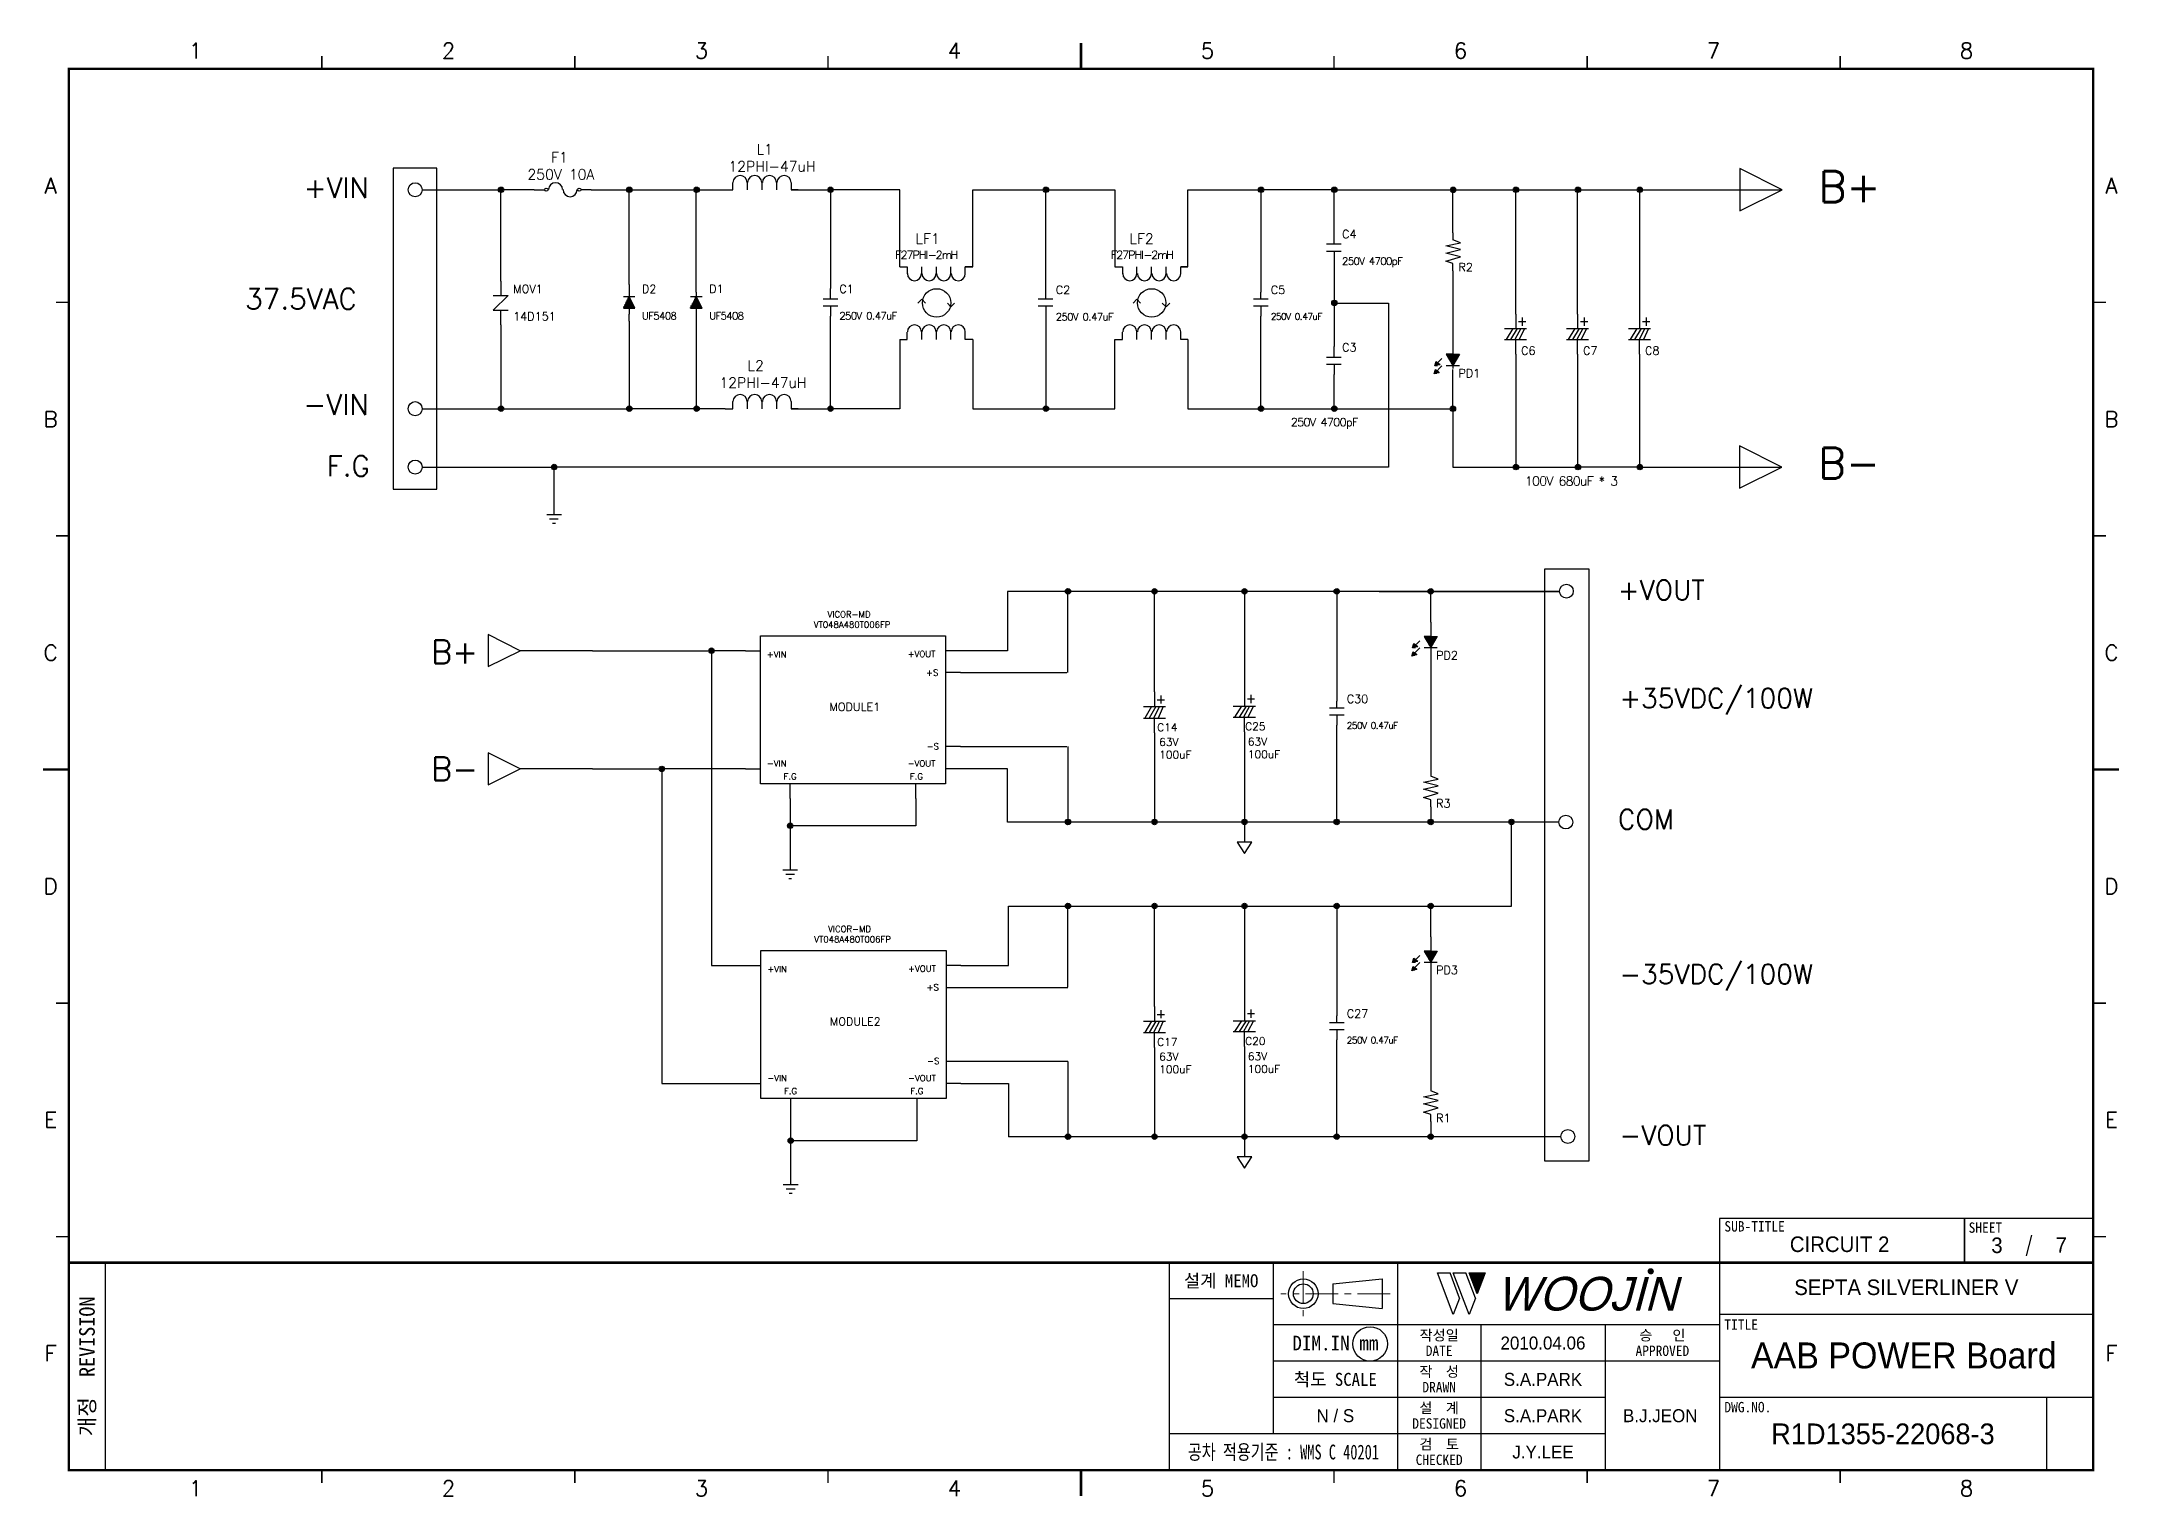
# Model space of a CAD drawing. Extents: x -1 to 953, y 0 to 280.
# Drawn here: x -0.8 to 399.7, y -0.2 to 280.2 of the extents above; entities that cross this region are included whole.
import ezdxf
from ezdxf.enums import TextEntityAlignment as Align

# ---------------------------------------------------------------- set-up
doc = ezdxf.new("R2010")
doc.units = 0
doc.header["$LTSCALE"] = 5
doc.header["$MEASUREMENT"] = 0
doc.linetypes.add('CENTER', pattern=[2, 1.25, -0.25, 0.25, -0.25])
doc.layers.get('0').update_dxf_attribs({"linetype": 'CONTINUOUS', "lineweight": 25})
for name, color, linetype, lineweight in [('2', 2, 'CENTER', 13), ('4', 4, 'CONTINUOUS', 18), ('6', 6, 'CONTINUOUS', 13)]:
    doc.layers.add(name, color=color, linetype=linetype, lineweight=lineweight)
for name, color, linetype in [('_______1', 160, 'CONTINUOUS'), ('at_Entity', 7, 'CONTINUOUS'), ('SHEET', 3, 'CONTINUOUS'), ('문자', 4, 'CONTINUOUS'), ('테두리', 3, 'CONTINUOUS')]:
    doc.layers.add(name, color=color, linetype=linetype)
doc.styles.add('MARK', font='ARLRDBD.TTF')
doc.styles.get("Standard").update_dxf_attribs({"font": 'simplex.shx'})
doc.styles.add('굴림', font='')
doc.styles.add('굴림체', font='')
doc.styles.get('굴림').set_extended_font_data('Gulim')
doc.styles.get('굴림체').set_extended_font_data('GulimChe')

msp = doc.modelspace()

# ---------------------------------------------------------------- texts
at = {"linetype": 'Continuous', "lineweight": 0}
for s, p in [('C14', (216.07, 148.13)), ('C25', (233.04, 148.3)), ('C17', (216.07, 87.5)), ('C20', (233.04, 87.67))]:
    msp.add_text(s, height=1.5, dxfattribs=at).set_placement(p, align=Align.MIDDLE_CENTER)
at = {"color": 4, "style": '굴림'}
for s, p in [('2010.04.06', (288.43, 29.5)), ('S.A.PARK', (288.43, 22.5)), ('S.A.PARK', (288.43, 15.5)), ('B.J.JEON', (311.02, 15.5)), ('J.Y.LEE', (288.43, 8.5))]:
    msp.add_text(s, height=2.5, dxfattribs=at).set_placement(p, align=Align.MIDDLE_CENTER)
at = {"linetype": 'Continuous', "lineweight": 0, "attachment_point": 1}
for s, insert, char_height, width in [('    L1\\P12PHI-47uH', (131.5, 260.48), 1.98, 21.0456), ('{\\W5.26871; }F1\\P{\\W1.90029; }250V 10A', (90.2, 258.95), 1.98, 21.0456), ('+VIN', (49.67, 254.08), 3.96, 21.0456), ('B+', (341.53, 255.26), 5.94, 25.2548), ('{\\W4.82135; }LF1\\P{\\H0.8x;\\W2.8359;\\T0.85; \\W1;F27PHI-2mH}', (161.01, 243.25), 1.98, 21.0456), ('{\\W4.5845; }LF2\\P{\\H0.8x;\\W2.8359;\\T0.85; \\W1;F27PHI-2mH}', (202.55, 243.25), 1.98, 21.0456), ('C4\\P\\P{\\H0.9x;\\T0.9;250V 4700pF}', (249.72, 243.95), 1.584, 21.0456), ('R2', (272.13, 237.58), 1.584, 21.0456), ('37.5VAC', (38.38, 232.65), 3.96, 21.0456), ('MOV1\\P\\P14D151', (90.03, 233.39), 1.584, 21.0456), ('D2\\P\\P{\\H0.9x;\\T0.9;UF5408}', (114.84, 233.39), 1.584, 21.0456), ('D1\\P\\P{\\H0.9x;\\T0.9;UF5408}', (127.79, 233.4), 1.584, 21.0456), ('C1\\P\\P{\\H0.9x;\\T0.9;250V 0.47uF}', (152.87, 233.39), 1.584, 21.0456), ('C2\\P\\P{\\H0.9x;\\T0.9;250V 0.47uF}', (194.56, 233.2), 1.584, 21.0456), ('C5\\P\\P{\\H0.8x;\\T0.9;250V 0.47uF}', (236, 233.2), 1.584, 21.0456), ('C3', (249.72, 222.14), 1.584, 21.0456), ('C6', (284.2, 221.49), 1.584, 21.0456), ('C7', (296.14, 221.49), 1.584, 21.0456), ('C8', (308.08, 221.49), 1.584, 21.0456), ('    L2\\P12PHI-47uH', (129.76, 218.82), 1.98, 21.0456), ('PD1', (272.13, 217.14), 1.584, 21.0456), ('-VIN', (49.62, 212.32), 3.96, 21.0456), ('{\\W2.3109;\\T0.9; \\W1;250V 4700pF}', (237.58, 207.72), 1.584, 21.0456), ('F.G', (54.12, 200.46), 3.96, 21.0456), ('B-', (341.45, 202), 5.94, 25.2548), ('{\\W0.33191;\\T0.9; \\W1;100V 680uF * 3 }', (284.51, 196.47), 1.782, 21.0456), ('+VOUT', (302.88, 176.47), 3.75, 12.6973), ('{\\W3.23721; }VICOR-MD\\PVT048A480T006FP', (147.94, 170.5), 1.2, 15.9437), ('B+', (74.23, 164.91), 4.5, 19.1324), ('+VIN', (138.9, 162.75), 1.2, 15.9437), ('+VOUT', (166.03, 162.86), 1.2, 15.9437), ('PD2', (267.84, 162.79), 1.584, 21.0456), ('+S', (169.58, 159.26), 1.2, 15.9437), ('+35VDC/100W', (303.16, 155.61), 3.75, 12.6973), ('MODULE1', (150.96, 152.85), 1.575, 15.9437), ('C30\\P\\P{\\H0.8x;\\T0.9;250V 0.47uF}', (250.63, 154.39), 1.584, 21.0456), ('-S', (169.69, 145.05), 1.2, 15.9437), ('63V', (214.48, 146.04), 1.5, 18.5247), ('63V', (231.56, 146.11), 1.5, 18.5247), ('B-', (74.23, 142.37), 4.5, 19.1324), ('-VIN', (138.9, 141.76), 1.2, 15.9437), ('-VOUT', (166.03, 141.76), 1.2, 15.9437), ('100uF', (214.48, 143.6), 1.5, 18.5247), ('100uF', (231.56, 143.67), 1.5, 18.5247), ('F.G', (142.13, 139.26), 1.2, 15.9437), ('F.G', (166.46, 139.26), 1.2, 15.9437), ('R3', (267.84, 134.26), 1.584, 21.0456), ('COM', (302.88, 132.28), 3.75, 12.6973), ('{\\W3.23721; }VICOR-MD\\PVT048A480T006FP', (148.04, 109.87), 1.2, 15.9437), ('+VIN', (138.99, 102.12), 1.2, 15.9437), ('+VOUT', (166.12, 102.23), 1.2, 15.9437), ('PD3', (267.84, 102.16), 1.584, 21.0456), ('-35VDC/100W', (303.16, 102.45), 3.75, 12.6973), ('+S', (169.67, 98.64), 1.2, 15.9437), ('MODULE2', (151.05, 92.22), 1.575, 15.9437), ('C27\\P\\P{\\H0.8x;\\T0.9;250V 0.47uF}', (250.63, 93.76), 1.584, 21.0456), ('-S', (169.78, 84.43), 1.2, 15.9437), ('63V', (214.48, 85.42), 1.5, 18.5247), ('63V', (231.56, 85.48), 1.5, 18.5247), ('-VIN', (138.99, 81.13), 1.2, 15.9437), ('-VOUT', (166.12, 81.13), 1.2, 15.9437), ('100uF', (214.48, 82.97), 1.5, 18.5247), ('100uF', (231.56, 83.04), 1.5, 18.5247), ('F.G', (142.22, 78.63), 1.2, 15.9437), ('F.G', (166.55, 78.63), 1.2, 15.9437), ('R1', (267.84, 73.63), 1.584, 21.0456), ('-VOUT', (303.17, 71.41), 3.75, 12.6973)]:
    msp.add_mtext(s, dxfattribs=dict(at, insert=insert, char_height=char_height, width=width))
at = {"layer": '4', "style": '굴림'}
for s, height, p in [('CIRCUIT 2', 3, (345.58, 48.53)), ('3', 3, (375.89, 48.33)), ('7', 3, (388.28, 48.38)), ('SEPTA SILVERLINER V', 3, (358.43, 40.24)), ('AAB POWER Board', 5, (357.95, 27.11))]:
    msp.add_text(s, height=height, dxfattribs=at).set_placement(p, align=Align.MIDDLE_CENTER)
at = {"layer": '6', "char_height": 3.5278, "width": 39.2183, "attachment_point": 4}
for insert in [(295.11, 181.28), (295.11, 173.63)]:
    msp.add_mtext('{\\fﾱﾼﾸﾲ|b0|i0|c129;\\C7;', dxfattribs=dict(at, insert=insert))
at = {"layer": '문자', "style": '굴림'}
for s, height, p in [('N / S', 2.5, (248.43, 15.5)), ('R1D1355-22068-3', 4, (353.93, 12))]:
    msp.add_text(s, height=height, dxfattribs=at).set_placement(p, align=Align.MIDDLE_CENTER)

# ---------------------------------------------------------------- blocks, each defined once
blk = doc.blocks.new('B')
at = {"layer": '문자'}
blk.add_hatch(color=256, dxfattribs=at).paths.add_polyline_path([(13.79, 10), (15.31, 6), (16.84, 10)])
at = {"color": 4, "const_width": 0.6}
blk.add_lwpolyline([(48.46, 10.32, 1), (49.06, 10.32, 1)], format="xyb", close=True, dxfattribs=at)
at = {"layer": '문자'}
for p, q in [((10.73, 2), (7.68, 10)), ((7.68, 10), (10.09, 10)), ((11.94, 5.16), (10.09, 10)), ((10.73, 10), (13.15, 10)), ((13.79, 2), (10.73, 10)), ((14.99, 5.16), (13.15, 10)), ((13.79, 10), (16.84, 10)), ((15.31, 6), (13.79, 10)), ((16.84, 10), (15.31, 6)), ((11.94, 5.16), (10.73, 2)), ((14.99, 5.16), (13.79, 2))]:
    blk.add_line(p, q, dxfattribs=at)
at = {"layer": '문자', "style": 'MARK', "oblique": 15}
blk.add_text('WOOJIN', height=6.5, dxfattribs=at).set_placement((36.4, 6), align=Align.MIDDLE_CENTER)
blk = doc.blocks.new('C')
blk.add_line((15, 285), (15, 285))
at = {"layer": '2'}
for p, q in [((252.83, 53.35), (252.83, 44.65)), ((269.53, 49), (248.48, 49))]:
    blk.add_line(p, q, dxfattribs=at)
at = {"layer": 'SHEET'}
for p, q in [((393.14, 60.3), (392.07, 56.28)), ((22, 55), (22, 15)), ((227, 55), (227, 15)), ((247, 55), (247, 22)), ((271, 55), (271, 15)), ((271, 55), (271, 15)), ((333, 55), (333, 15)), ((247, 48), (227, 48)), ((405, 45), (333, 45)), ((333, 43), (247, 43)), ((287, 43), (287, 15)), ((311, 43), (311, 15)), ((333, 36), (247, 36)), ((311, 29), (247, 29)), ((405, 29), (333, 29)), ((396, 29), (396, 15)), ((311, 22), (227, 22))]:
    blk.add_line(p, q, dxfattribs=at)
at = {"layer": 'SHEET', "color": 4}
for p, q in [((258.53, 50.9), (268.03, 51.85)), ((258.53, 50.9), (258.53, 47.1)), ((268.03, 51.85), (268.03, 46.15)), ((258.53, 47.1), (268.03, 46.15))]:
    blk.add_line(p, q, dxfattribs=at)
at = {"layer": 'SHEET'}
for points in [[(333, 55), (380.19, 55), (380.19, 63.49), (333, 63.49)], [(380.19, 55), (405, 55), (405, 63.49), (380.19, 63.49)]]:
    blk.add_lwpolyline(points, close=True, dxfattribs=at)
at = {"layer": 'SHEET', "color": 4}
for radius in [2.85, 1.9]:
    blk.add_circle((252.83, 49), radius, dxfattribs=at)
at = {"layer": 'SHEET'}
blk.add_circle((265.7, 39.32), 3.32, dxfattribs=at)
at = {"layer": '테두리'}
blk.add_line((405, 285), (405, 15), dxfattribs=at)
for points, const_width in [([(210, 290), (210, 285)], 0.5), ([(15, 285), (15, 15), (405, 15), (405, 285), (15, 285)], 0.5), ([(63.75, 287.5), (63.75, 285)], 0.3), ([(112.5, 287.5), (112.5, 285)], 0.3), ([(161.25, 287.5), (161.25, 285)], 0.3), ([(258.75, 287.5), (258.75, 285)], 0.3), ([(307.5, 287.5), (307.5, 285)], 0.3), ([(356.25, 287.5), (356.25, 285)], 0.3), ([(12.5, 240), (15, 240)], 0.3), ([(407.5, 240), (405, 240)], 0.3), ([(12.5, 195), (15, 195)], 0.3), ([(407.5, 195), (405, 195)], 0.3), ([(10, 150), (15, 150)], 0.5), ([(410, 150), (405, 150)], 0.5), ([(12.5, 105), (15, 105)], 0.3), ([(407.5, 105), (405, 105)], 0.3), ([(12.5, 60), (15, 60)], 0.3), ([(407.5, 60), (405, 60)], 0.3), ([(15, 55), (405, 55)], 0.5), ([(63.75, 12.5), (63.75, 15)], 0.3), ([(112.5, 12.5), (112.5, 15)], 0.3), ([(161.25, 12.5), (161.25, 15)], 0.3), ([(210, 10), (210, 15)], 0.5), ([(258.75, 12.5), (258.75, 15)], 0.3), ([(307.5, 12.5), (307.5, 15)], 0.3), ([(356.25, 12.5), (356.25, 15)], 0.3)]:
    blk.add_lwpolyline(points, dxfattribs=dict(at, const_width=const_width))
blk.add_blockref('B', (271, 43))
at = {"layer": '문자'}
for s, p in [('1', (39.38, 288.5)), ('2', (88.12, 288.5)), ('3', (136.88, 288.5)), ('4', (185.62, 288.5)), ('5', (234.38, 288.5)), ('6', (283.12, 288.5)), ('7', (331.88, 288.5)), ('8', (380.62, 288.5)), ('A', (11.5, 262.5)), ('A', (408.5, 262.5)), ('B', (11.5, 217.5)), ('B', (408.5, 217.5)), ('C', (11.5, 172.5)), ('C', (408.5, 172.5)), ('D', (11.5, 127.5)), ('D', (408.5, 127.5)), ('E', (11.5, 82.5)), ('E', (408.5, 82.5)), ('F', (11.5, 37.5)), ('F', (408.5, 37.5)), ('1', (39.38, 11.5)), ('2', (88.12, 11.5)), ('3', (136.88, 11.5)), ('4', (185.62, 11.5)), ('5', (234.38, 11.5)), ('6', (283.12, 11.5)), ('7', (331.88, 11.5)), ('8', (380.62, 11.5))]:
    blk.add_text(s, height=3, dxfattribs=at).set_placement(p, align=Align.MIDDLE)
at = {"layer": '문자', "style": '굴림체'}
for s, height, p in [('SUB-TITLE', 2, (339.77, 61.98)), ('SHEET', 2, (384.24, 61.74)), ('설계 MEMO', 2.5, (237, 51.5)), ('DIM.IN mm', 2.85, (259, 39.5)), ('작성일', 2, (279, 41)), ('승   인', 2, (322, 41)), ('DATE', 2, (279, 38)), ('APPROVED', 2, (322, 38)), ('척도 SCALE', 2.5, (259, 32.5)), ('작  성', 2, (279, 34)), ('설  계', 2, (279, 27)), ('DRAWN', 2, (279, 31)), ('DESIGNED', 2, (279, 24)), ('검  토', 2, (279, 20)), ('CHECKED', 2, (279, 17))]:
    blk.add_text(s, height=height, dxfattribs=at).set_placement(p, align=Align.MIDDLE_CENTER)
blk.add_text('개정  REVISION', height=3, rotation=90, dxfattribs=at).set_placement((18.5, 35), align=Align.MIDDLE_CENTER)
for s, p in [('TITLE', (333.95, 42.05)), ('DWG.NO.', (333.95, 26.15))]:
    blk.add_text(s, height=2, dxfattribs=at).set_placement(p)
at = {"layer": '문자', "style": '굴림체', "width": 0.75}
blk.add_text('공차 적용기준 : WMS C 40201', height=2.85, dxfattribs=at).set_placement((249, 18.5), align=Align.MIDDLE_CENTER)

# ---------------------------------------------------------------- hatches: boundary and pattern name
at = {"layer": '_______1'}
h = msp.add_hatch(color=7, dxfattribs=at)
edge = h.paths.add_edge_path()
edge.add_spline(control_points=[(87.7, 251.17), (87.98, 251.17), (88.21, 251.45), (88.21, 251.73), (88.21, 252), (87.98, 252.23), (87.7, 252.23), (87.43, 252.23), (87.15, 252), (87.15, 251.73), (87.15, 251.45), (87.43, 251.17), (87.7, 251.17)], knot_values=[0, 0, 0, 0, 1, 1, 1, 2, 2, 2, 3, 3, 3, 4, 4, 4, 4], degree=3, periodic=0)
h = msp.add_hatch(color=7, dxfattribs=at)
edge = h.paths.add_edge_path()
edge.add_spline(control_points=[(112.41, 251.17), (112.69, 251.17), (112.92, 251.45), (112.92, 251.73), (112.92, 252), (112.69, 252.23), (112.41, 252.23), (112.14, 252.23), (111.86, 252), (111.86, 251.73), (111.86, 251.45), (112.14, 251.17), (112.41, 251.17)], knot_values=[0, 0, 0, 0, 1, 1, 1, 2, 2, 2, 3, 3, 3, 4, 4, 4, 4], degree=3, periodic=0)
h = msp.add_hatch(color=7, dxfattribs=at)
edge = h.paths.add_edge_path()
edge.add_spline(control_points=[(125.37, 251.17), (125.64, 251.17), (125.87, 251.45), (125.87, 251.73), (125.87, 252), (125.64, 252.23), (125.37, 252.23), (125.09, 252.23), (124.81, 252), (124.81, 251.73), (124.81, 251.45), (125.09, 251.17), (125.37, 251.17)], knot_values=[0, 0, 0, 0, 1, 1, 1, 2, 2, 2, 3, 3, 3, 4, 4, 4, 4], degree=3, periodic=0)
h = msp.add_hatch(color=7, dxfattribs=at)
edge = h.paths.add_edge_path()
edge.add_spline(control_points=[(151.18, 251.17), (151.46, 251.17), (151.69, 251.45), (151.69, 251.73), (151.69, 252), (151.46, 252.23), (151.18, 252.23), (150.91, 252.23), (150.63, 252), (150.63, 251.73), (150.63, 251.45), (150.91, 251.17), (151.18, 251.17)], knot_values=[0, 0, 0, 0, 1, 1, 1, 2, 2, 2, 3, 3, 3, 4, 4, 4, 4], degree=3, periodic=0)
h = msp.add_hatch(color=7, dxfattribs=at)
edge = h.paths.add_edge_path()
edge.add_spline(control_points=[(192.67, 251.17), (192.95, 251.17), (193.18, 251.45), (193.18, 251.73), (193.18, 252), (192.95, 252.23), (192.67, 252.23), (192.4, 252.23), (192.12, 252), (192.12, 251.73), (192.12, 251.45), (192.4, 251.17), (192.67, 251.17)], knot_values=[0, 0, 0, 0, 1, 1, 1, 2, 2, 2, 3, 3, 3, 4, 4, 4, 4], degree=3, periodic=0)
h = msp.add_hatch(color=7, dxfattribs=at)
edge = h.paths.add_edge_path()
edge.add_spline(control_points=[(234.12, 251.17), (234.4, 251.17), (234.63, 251.45), (234.63, 251.73), (234.63, 252), (234.4, 252.23), (234.12, 252.23), (233.84, 252.23), (233.57, 252), (233.57, 251.73), (233.57, 251.45), (233.84, 251.17), (234.12, 251.17)], knot_values=[0, 0, 0, 0, 1, 1, 1, 2, 2, 2, 3, 3, 3, 4, 4, 4, 4], degree=3, periodic=0)
h = msp.add_hatch(color=7, dxfattribs=at)
edge = h.paths.add_edge_path()
edge.add_spline(control_points=[(248.23, 251.17), (248.5, 251.17), (248.73, 251.45), (248.73, 251.73), (248.73, 252), (248.5, 252.23), (248.23, 252.23), (247.95, 252.23), (247.67, 252), (247.67, 251.73), (247.67, 251.45), (247.95, 251.17), (248.23, 251.17)], knot_values=[0, 0, 0, 0, 1, 1, 1, 2, 2, 2, 3, 3, 3, 4, 4, 4, 4], degree=3, periodic=0)
h = msp.add_hatch(color=7, dxfattribs=at)
edge = h.paths.add_edge_path()
edge.add_spline(control_points=[(271.14, 251.15), (271.42, 251.15), (271.65, 251.43), (271.65, 251.7), (271.65, 251.98), (271.42, 252.21), (271.14, 252.21), (270.86, 252.21), (270.59, 251.98), (270.59, 251.7), (270.59, 251.43), (270.86, 251.15), (271.14, 251.15)], knot_values=[0, 0, 0, 0, 1, 1, 1, 2, 2, 2, 3, 3, 3, 4, 4, 4, 4], degree=3, periodic=0)
h = msp.add_hatch(color=7, dxfattribs=at)
edge = h.paths.add_edge_path()
edge.add_spline(control_points=[(283.22, 251.17), (283.49, 251.17), (283.72, 251.45), (283.72, 251.73), (283.72, 252), (283.49, 252.23), (283.22, 252.23), (282.94, 252.23), (282.66, 252), (282.66, 251.73), (282.66, 251.45), (282.94, 251.17), (283.22, 251.17)], knot_values=[0, 0, 0, 0, 1, 1, 1, 2, 2, 2, 3, 3, 3, 4, 4, 4, 4], degree=3, periodic=0)
h = msp.add_hatch(color=7, dxfattribs=at)
edge = h.paths.add_edge_path()
edge.add_spline(control_points=[(295.16, 251.17), (295.43, 251.17), (295.66, 251.45), (295.66, 251.73), (295.66, 252), (295.43, 252.23), (295.16, 252.23), (294.88, 252.23), (294.6, 252), (294.6, 251.73), (294.6, 251.45), (294.88, 251.17), (295.16, 251.17)], knot_values=[0, 0, 0, 0, 1, 1, 1, 2, 2, 2, 3, 3, 3, 4, 4, 4, 4], degree=3, periodic=0)
h = msp.add_hatch(color=7, dxfattribs=at)
edge = h.paths.add_edge_path()
edge.add_spline(control_points=[(307.1, 251.17), (307.37, 251.17), (307.6, 251.45), (307.6, 251.73), (307.6, 252), (307.37, 252.23), (307.1, 252.23), (306.82, 252.23), (306.54, 252), (306.54, 251.73), (306.54, 251.45), (306.82, 251.17), (307.1, 251.17)], knot_values=[0, 0, 0, 0, 1, 1, 1, 2, 2, 2, 3, 3, 3, 4, 4, 4, 4], degree=3, periodic=0)
h = msp.add_hatch(color=7, dxfattribs=at)
edge = h.paths.add_edge_path()
edge.add_spline(control_points=[(248.23, 229.37), (248.5, 229.37), (248.73, 229.64), (248.73, 229.92), (248.73, 230.2), (248.5, 230.43), (248.23, 230.43), (247.95, 230.43), (247.67, 230.2), (247.67, 229.92), (247.67, 229.64), (247.95, 229.37), (248.23, 229.37)], knot_values=[0, 0, 0, 0, 1, 1, 1, 2, 2, 2, 3, 3, 3, 4, 4, 4, 4], degree=3, periodic=0)
h = msp.add_hatch(color=7, dxfattribs=at)
edge = h.paths.add_edge_path()
edge.add_spline(control_points=[(87.7, 208.99), (87.98, 208.99), (88.21, 209.27), (88.21, 209.54), (88.21, 209.82), (87.98, 210.05), (87.7, 210.05), (87.43, 210.05), (87.15, 209.82), (87.15, 209.54), (87.15, 209.27), (87.43, 208.99), (87.7, 208.99)], knot_values=[0, 0, 0, 0, 1, 1, 1, 2, 2, 2, 3, 3, 3, 4, 4, 4, 4], degree=3, periodic=0)
h = msp.add_hatch(color=7, dxfattribs=at)
edge = h.paths.add_edge_path()
edge.add_spline(control_points=[(112.41, 208.99), (112.69, 208.99), (112.92, 209.27), (112.92, 209.54), (112.92, 209.82), (112.69, 210.05), (112.41, 210.05), (112.14, 210.05), (111.86, 209.82), (111.86, 209.54), (111.86, 209.27), (112.14, 208.99), (112.41, 208.99)], knot_values=[0, 0, 0, 0, 1, 1, 1, 2, 2, 2, 3, 3, 3, 4, 4, 4, 4], degree=3, periodic=0)
h = msp.add_hatch(color=7, dxfattribs=at)
edge = h.paths.add_edge_path()
edge.add_spline(control_points=[(125.37, 208.99), (125.64, 208.99), (125.87, 209.27), (125.87, 209.54), (125.87, 209.82), (125.64, 210.05), (125.37, 210.05), (125.09, 210.05), (124.81, 209.82), (124.81, 209.54), (124.81, 209.27), (125.09, 208.99), (125.37, 208.99)], knot_values=[0, 0, 0, 0, 1, 1, 1, 2, 2, 2, 3, 3, 3, 4, 4, 4, 4], degree=3, periodic=0)
h = msp.add_hatch(color=7, dxfattribs=at)
edge = h.paths.add_edge_path()
edge.add_spline(control_points=[(151.18, 208.99), (151.46, 208.99), (151.69, 209.27), (151.69, 209.54), (151.69, 209.82), (151.46, 210.05), (151.18, 210.05), (150.91, 210.05), (150.63, 209.82), (150.63, 209.54), (150.63, 209.27), (150.91, 208.99), (151.18, 208.99)], knot_values=[0, 0, 0, 0, 1, 1, 1, 2, 2, 2, 3, 3, 3, 4, 4, 4, 4], degree=3, periodic=0)
h = msp.add_hatch(color=7, dxfattribs=at)
edge = h.paths.add_edge_path()
edge.add_spline(control_points=[(192.67, 208.99), (192.95, 208.99), (193.18, 209.27), (193.18, 209.54), (193.18, 209.82), (192.95, 210.05), (192.67, 210.05), (192.4, 210.05), (192.12, 209.82), (192.12, 209.54), (192.12, 209.27), (192.4, 208.99), (192.67, 208.99)], knot_values=[0, 0, 0, 0, 1, 1, 1, 2, 2, 2, 3, 3, 3, 4, 4, 4, 4], degree=3, periodic=0)
h = msp.add_hatch(color=7, dxfattribs=at)
edge = h.paths.add_edge_path()
edge.add_spline(control_points=[(234.12, 208.99), (234.4, 208.99), (234.63, 209.27), (234.63, 209.54), (234.63, 209.82), (234.4, 210.05), (234.12, 210.05), (233.84, 210.05), (233.57, 209.82), (233.57, 209.54), (233.57, 209.27), (233.84, 208.99), (234.12, 208.99)], knot_values=[0, 0, 0, 0, 1, 1, 1, 2, 2, 2, 3, 3, 3, 4, 4, 4, 4], degree=3, periodic=0)
h = msp.add_hatch(color=7, dxfattribs=at)
edge = h.paths.add_edge_path()
edge.add_spline(control_points=[(248.23, 208.99), (248.5, 208.99), (248.73, 209.27), (248.73, 209.54), (248.73, 209.82), (248.5, 210.05), (248.23, 210.05), (247.95, 210.05), (247.67, 209.82), (247.67, 209.54), (247.67, 209.27), (247.95, 208.99), (248.23, 208.99)], knot_values=[0, 0, 0, 0, 1, 1, 1, 2, 2, 2, 3, 3, 3, 4, 4, 4, 4], degree=3, periodic=0)
h = msp.add_hatch(color=7, dxfattribs=at)
edge = h.paths.add_edge_path()
edge.add_spline(control_points=[(271.09, 208.97), (271.37, 208.97), (271.6, 209.24), (271.6, 209.52), (271.6, 209.8), (271.37, 210.03), (271.09, 210.03), (270.82, 210.03), (270.54, 209.8), (270.54, 209.52), (270.54, 209.24), (270.82, 208.97), (271.09, 208.97)], knot_values=[0, 0, 0, 0, 1, 1, 1, 2, 2, 2, 3, 3, 3, 4, 4, 4, 4], degree=3, periodic=0)
h = msp.add_hatch(color=7, dxfattribs=at)
edge = h.paths.add_edge_path()
edge.add_spline(control_points=[(97.94, 197.74), (98.21, 197.74), (98.44, 198.02), (98.44, 198.29), (98.44, 198.57), (98.21, 198.8), (97.94, 198.8), (97.66, 198.8), (97.38, 198.57), (97.38, 198.29), (97.38, 198.02), (97.66, 197.74), (97.94, 197.74)], knot_values=[0, 0, 0, 0, 1, 1, 1, 2, 2, 2, 3, 3, 3, 4, 4, 4, 4], degree=3, periodic=0)
h = msp.add_hatch(color=7, dxfattribs=at)
edge = h.paths.add_edge_path()
edge.add_spline(control_points=[(283.22, 197.74), (283.49, 197.74), (283.72, 198.02), (283.72, 198.29), (283.72, 198.57), (283.49, 198.8), (283.22, 198.8), (282.94, 198.8), (282.66, 198.57), (282.66, 198.29), (282.66, 198.02), (282.94, 197.74), (283.22, 197.74)], knot_values=[0, 0, 0, 0, 1, 1, 1, 2, 2, 2, 3, 3, 3, 4, 4, 4, 4], degree=3, periodic=0)
h = msp.add_hatch(color=7, dxfattribs=at)
edge = h.paths.add_edge_path()
edge.add_spline(control_points=[(295.16, 197.74), (295.43, 197.74), (295.66, 198.02), (295.66, 198.29), (295.66, 198.57), (295.43, 198.8), (295.16, 198.8), (294.88, 198.8), (294.6, 198.57), (294.6, 198.29), (294.6, 198.02), (294.88, 197.74), (295.16, 197.74)], knot_values=[0, 0, 0, 0, 1, 1, 1, 2, 2, 2, 3, 3, 3, 4, 4, 4, 4], degree=3, periodic=0)
h = msp.add_hatch(color=7, dxfattribs=at)
edge = h.paths.add_edge_path()
edge.add_spline(control_points=[(307.1, 197.74), (307.37, 197.74), (307.6, 198.02), (307.6, 198.29), (307.6, 198.57), (307.37, 198.8), (307.1, 198.8), (306.82, 198.8), (306.54, 198.57), (306.54, 198.29), (306.54, 198.02), (306.82, 197.74), (307.1, 197.74)], knot_values=[0, 0, 0, 0, 1, 1, 1, 2, 2, 2, 3, 3, 3, 4, 4, 4, 4], degree=3, periodic=0)
h = msp.add_hatch(color=7, dxfattribs=at)
edge = h.paths.add_edge_path()
edge.add_spline(control_points=[(196.92, 173.8), (197.2, 173.8), (197.43, 174.08), (197.43, 174.35), (197.43, 174.63), (197.2, 174.86), (196.92, 174.86), (196.64, 174.86), (196.37, 174.63), (196.37, 174.35), (196.37, 174.08), (196.64, 173.8), (196.92, 173.8)], knot_values=[0, 0, 0, 0, 1, 1, 1, 2, 2, 2, 3, 3, 3, 4, 4, 4, 4], degree=3, periodic=0)
h = msp.add_hatch(color=7, dxfattribs=at)
edge = h.paths.add_edge_path()
edge.add_spline(control_points=[(213.6, 173.8), (213.88, 173.8), (214.11, 174.08), (214.11, 174.35), (214.11, 174.63), (213.88, 174.86), (213.6, 174.86), (213.33, 174.86), (213.05, 174.63), (213.05, 174.35), (213.05, 174.08), (213.33, 173.8), (213.6, 173.8)], knot_values=[0, 0, 0, 0, 1, 1, 1, 2, 2, 2, 3, 3, 3, 4, 4, 4, 4], degree=3, periodic=0)
h = msp.add_hatch(color=7, dxfattribs=at)
edge = h.paths.add_edge_path()
edge.add_spline(control_points=[(230.93, 173.8), (231.21, 173.8), (231.44, 174.08), (231.44, 174.35), (231.44, 174.63), (231.21, 174.86), (230.93, 174.86), (230.65, 174.86), (230.38, 174.63), (230.38, 174.35), (230.38, 174.08), (230.65, 173.8), (230.93, 173.8)], knot_values=[0, 0, 0, 0, 1, 1, 1, 2, 2, 2, 3, 3, 3, 4, 4, 4, 4], degree=3, periodic=0)
h = msp.add_hatch(color=7, dxfattribs=at)
edge = h.paths.add_edge_path()
edge.add_spline(control_points=[(248.7, 173.8), (248.97, 173.8), (249.2, 174.08), (249.2, 174.35), (249.2, 174.63), (248.97, 174.86), (248.7, 174.86), (248.42, 174.86), (248.14, 174.63), (248.14, 174.35), (248.14, 174.08), (248.42, 173.8), (248.7, 173.8)], knot_values=[0, 0, 0, 0, 1, 1, 1, 2, 2, 2, 3, 3, 3, 4, 4, 4, 4], degree=3, periodic=0)
h = msp.add_hatch(color=7, dxfattribs=at)
edge = h.paths.add_edge_path()
edge.add_spline(control_points=[(266.81, 173.8), (267.09, 173.8), (267.32, 174.08), (267.32, 174.35), (267.32, 174.63), (267.09, 174.86), (266.81, 174.86), (266.53, 174.86), (266.26, 174.63), (266.26, 174.35), (266.26, 174.08), (266.53, 173.8), (266.81, 173.8)], knot_values=[0, 0, 0, 0, 1, 1, 1, 2, 2, 2, 3, 3, 3, 4, 4, 4, 4], degree=3, periodic=0)
h = msp.add_hatch(color=7, dxfattribs=at)
edge = h.paths.add_edge_path()
edge.add_spline(control_points=[(128.25, 162.35), (128.52, 162.35), (128.75, 162.62), (128.75, 162.9), (128.75, 163.18), (128.52, 163.41), (128.25, 163.41), (127.97, 163.41), (127.69, 163.18), (127.69, 162.9), (127.69, 162.62), (127.97, 162.35), (128.25, 162.35)], knot_values=[0, 0, 0, 0, 1, 1, 1, 2, 2, 2, 3, 3, 3, 4, 4, 4, 4], degree=3, periodic=0)
h = msp.add_hatch(color=7, dxfattribs=at)
edge = h.paths.add_edge_path()
edge.add_spline(control_points=[(118.68, 139.58), (118.95, 139.58), (119.18, 139.86), (119.18, 140.14), (119.18, 140.41), (118.95, 140.64), (118.68, 140.64), (118.4, 140.64), (118.12, 140.41), (118.12, 140.14), (118.12, 139.86), (118.4, 139.58), (118.68, 139.58)], knot_values=[0, 0, 0, 0, 1, 1, 1, 2, 2, 2, 3, 3, 3, 4, 4, 4, 4], degree=3, periodic=0)
h = msp.add_hatch(color=7, dxfattribs=at)
edge = h.paths.add_edge_path()
edge.add_spline(control_points=[(143.39, 128.63), (143.67, 128.63), (143.9, 128.91), (143.9, 129.18), (143.9, 129.46), (143.67, 129.69), (143.39, 129.69), (143.12, 129.69), (142.84, 129.46), (142.84, 129.18), (142.84, 128.91), (143.12, 128.63), (143.39, 128.63)], knot_values=[0, 0, 0, 0, 1, 1, 1, 2, 2, 2, 3, 3, 3, 4, 4, 4, 4], degree=3, periodic=0)
h = msp.add_hatch(color=7, dxfattribs=at)
edge = h.paths.add_edge_path()
edge.add_spline(control_points=[(196.92, 129.37), (197.2, 129.37), (197.43, 129.64), (197.43, 129.92), (197.43, 130.2), (197.2, 130.43), (196.92, 130.43), (196.64, 130.43), (196.37, 130.2), (196.37, 129.92), (196.37, 129.64), (196.64, 129.37), (196.92, 129.37)], knot_values=[0, 0, 0, 0, 1, 1, 1, 2, 2, 2, 3, 3, 3, 4, 4, 4, 4], degree=3, periodic=0)
h = msp.add_hatch(color=7, dxfattribs=at)
edge = h.paths.add_edge_path()
edge.add_spline(control_points=[(213.6, 129.37), (213.88, 129.37), (214.11, 129.64), (214.11, 129.92), (214.11, 130.2), (213.88, 130.43), (213.6, 130.43), (213.33, 130.43), (213.05, 130.2), (213.05, 129.92), (213.05, 129.64), (213.33, 129.37), (213.6, 129.37)], knot_values=[0, 0, 0, 0, 1, 1, 1, 2, 2, 2, 3, 3, 3, 4, 4, 4, 4], degree=3, periodic=0)
h = msp.add_hatch(color=7, dxfattribs=at)
edge = h.paths.add_edge_path()
edge.add_spline(control_points=[(230.93, 129.37), (231.21, 129.37), (231.44, 129.64), (231.44, 129.92), (231.44, 130.2), (231.21, 130.43), (230.93, 130.43), (230.65, 130.43), (230.38, 130.2), (230.38, 129.92), (230.38, 129.64), (230.65, 129.37), (230.93, 129.37)], knot_values=[0, 0, 0, 0, 1, 1, 1, 2, 2, 2, 3, 3, 3, 4, 4, 4, 4], degree=3, periodic=0)
h = msp.add_hatch(color=7, dxfattribs=at)
edge = h.paths.add_edge_path()
edge.add_spline(control_points=[(248.7, 129.37), (248.97, 129.37), (249.2, 129.64), (249.2, 129.92), (249.2, 130.2), (248.97, 130.43), (248.7, 130.43), (248.42, 130.43), (248.14, 130.2), (248.14, 129.92), (248.14, 129.64), (248.42, 129.37), (248.7, 129.37)], knot_values=[0, 0, 0, 0, 1, 1, 1, 2, 2, 2, 3, 3, 3, 4, 4, 4, 4], degree=3, periodic=0)
h = msp.add_hatch(color=7, dxfattribs=at)
edge = h.paths.add_edge_path()
edge.add_spline(control_points=[(266.81, 129.37), (267.09, 129.37), (267.32, 129.64), (267.32, 129.92), (267.32, 130.2), (267.09, 130.43), (266.81, 130.43), (266.53, 130.43), (266.26, 130.2), (266.26, 129.92), (266.26, 129.64), (266.53, 129.37), (266.81, 129.37)], knot_values=[0, 0, 0, 0, 1, 1, 1, 2, 2, 2, 3, 3, 3, 4, 4, 4, 4], degree=3, periodic=0)
h = msp.add_hatch(color=7, dxfattribs=at)
edge = h.paths.add_edge_path()
edge.add_spline(control_points=[(282.36, 129.37), (282.64, 129.37), (282.87, 129.64), (282.87, 129.92), (282.87, 130.2), (282.64, 130.43), (282.36, 130.43), (282.09, 130.43), (281.81, 130.2), (281.81, 129.92), (281.81, 129.64), (282.09, 129.37), (282.36, 129.37)], knot_values=[0, 0, 0, 0, 1, 1, 1, 2, 2, 2, 3, 3, 3, 4, 4, 4, 4], degree=3, periodic=0)
h = msp.add_hatch(color=7, dxfattribs=at)
edge = h.paths.add_edge_path()
edge.add_spline(control_points=[(196.92, 113.17), (197.2, 113.17), (197.43, 113.45), (197.43, 113.73), (197.43, 114), (197.2, 114.23), (196.92, 114.23), (196.64, 114.23), (196.37, 114), (196.37, 113.73), (196.37, 113.45), (196.64, 113.17), (196.92, 113.17)], knot_values=[0, 0, 0, 0, 1, 1, 1, 2, 2, 2, 3, 3, 3, 4, 4, 4, 4], degree=3, periodic=0)
h = msp.add_hatch(color=7, dxfattribs=at)
edge = h.paths.add_edge_path()
edge.add_spline(control_points=[(213.6, 113.17), (213.88, 113.17), (214.11, 113.45), (214.11, 113.73), (214.11, 114), (213.88, 114.23), (213.6, 114.23), (213.33, 114.23), (213.05, 114), (213.05, 113.73), (213.05, 113.45), (213.33, 113.17), (213.6, 113.17)], knot_values=[0, 0, 0, 0, 1, 1, 1, 2, 2, 2, 3, 3, 3, 4, 4, 4, 4], degree=3, periodic=0)
h = msp.add_hatch(color=7, dxfattribs=at)
edge = h.paths.add_edge_path()
edge.add_spline(control_points=[(230.93, 113.17), (231.21, 113.17), (231.44, 113.45), (231.44, 113.73), (231.44, 114), (231.21, 114.23), (230.93, 114.23), (230.65, 114.23), (230.38, 114), (230.38, 113.73), (230.38, 113.45), (230.65, 113.17), (230.93, 113.17)], knot_values=[0, 0, 0, 0, 1, 1, 1, 2, 2, 2, 3, 3, 3, 4, 4, 4, 4], degree=3, periodic=0)
h = msp.add_hatch(color=7, dxfattribs=at)
edge = h.paths.add_edge_path()
edge.add_spline(control_points=[(248.7, 113.17), (248.97, 113.17), (249.2, 113.45), (249.2, 113.73), (249.2, 114), (248.97, 114.23), (248.7, 114.23), (248.42, 114.23), (248.14, 114), (248.14, 113.73), (248.14, 113.45), (248.42, 113.17), (248.7, 113.17)], knot_values=[0, 0, 0, 0, 1, 1, 1, 2, 2, 2, 3, 3, 3, 4, 4, 4, 4], degree=3, periodic=0)
h = msp.add_hatch(color=7, dxfattribs=at)
edge = h.paths.add_edge_path()
edge.add_spline(control_points=[(266.81, 113.17), (267.09, 113.17), (267.32, 113.45), (267.32, 113.73), (267.32, 114), (267.09, 114.23), (266.81, 114.23), (266.53, 114.23), (266.26, 114), (266.26, 113.73), (266.26, 113.45), (266.53, 113.17), (266.81, 113.17)], knot_values=[0, 0, 0, 0, 1, 1, 1, 2, 2, 2, 3, 3, 3, 4, 4, 4, 4], degree=3, periodic=0)
h = msp.add_hatch(color=7, dxfattribs=at)
edge = h.paths.add_edge_path()
edge.add_spline(control_points=[(143.49, 67.95), (143.76, 67.95), (143.99, 68.23), (143.99, 68.51), (143.99, 68.78), (143.76, 69.01), (143.49, 69.01), (143.21, 69.01), (142.93, 68.78), (142.93, 68.51), (142.93, 68.23), (143.21, 67.95), (143.49, 67.95)], knot_values=[0, 0, 0, 0, 1, 1, 1, 2, 2, 2, 3, 3, 3, 4, 4, 4, 4], degree=3, periodic=0)
h = msp.add_hatch(color=7, dxfattribs=at)
edge = h.paths.add_edge_path()
edge.add_spline(control_points=[(196.92, 68.72), (197.2, 68.72), (197.43, 68.99), (197.43, 69.27), (197.43, 69.54), (197.2, 69.78), (196.92, 69.78), (196.64, 69.78), (196.37, 69.54), (196.37, 69.27), (196.37, 68.99), (196.64, 68.72), (196.92, 68.72)], knot_values=[0, 0, 0, 0, 1, 1, 1, 2, 2, 2, 3, 3, 3, 4, 4, 4, 4], degree=3, periodic=0)
h = msp.add_hatch(color=7, dxfattribs=at)
edge = h.paths.add_edge_path()
edge.add_spline(control_points=[(213.6, 68.72), (213.88, 68.72), (214.11, 68.99), (214.11, 69.27), (214.11, 69.54), (213.88, 69.78), (213.6, 69.78), (213.33, 69.78), (213.05, 69.54), (213.05, 69.27), (213.05, 68.99), (213.33, 68.72), (213.6, 68.72)], knot_values=[0, 0, 0, 0, 1, 1, 1, 2, 2, 2, 3, 3, 3, 4, 4, 4, 4], degree=3, periodic=0)
h = msp.add_hatch(color=7, dxfattribs=at)
edge = h.paths.add_edge_path()
edge.add_spline(control_points=[(230.93, 68.72), (231.21, 68.72), (231.44, 68.99), (231.44, 69.27), (231.44, 69.54), (231.21, 69.78), (230.93, 69.78), (230.65, 69.78), (230.38, 69.54), (230.38, 69.27), (230.38, 68.99), (230.65, 68.72), (230.93, 68.72)], knot_values=[0, 0, 0, 0, 1, 1, 1, 2, 2, 2, 3, 3, 3, 4, 4, 4, 4], degree=3, periodic=0)
h = msp.add_hatch(color=7, dxfattribs=at)
edge = h.paths.add_edge_path()
edge.add_spline(control_points=[(248.7, 68.72), (248.97, 68.72), (249.2, 68.99), (249.2, 69.27), (249.2, 69.54), (248.97, 69.78), (248.7, 69.78), (248.42, 69.78), (248.14, 69.54), (248.14, 69.27), (248.14, 68.99), (248.42, 68.72), (248.7, 68.72)], knot_values=[0, 0, 0, 0, 1, 1, 1, 2, 2, 2, 3, 3, 3, 4, 4, 4, 4], degree=3, periodic=0)
h = msp.add_hatch(color=7, dxfattribs=at)
edge = h.paths.add_edge_path()
edge.add_spline(control_points=[(266.81, 68.72), (267.09, 68.72), (267.32, 68.99), (267.32, 69.27), (267.32, 69.54), (267.09, 69.78), (266.81, 69.78), (266.53, 69.78), (266.26, 69.54), (266.26, 69.27), (266.26, 68.99), (266.53, 68.72), (266.81, 68.72)], knot_values=[0, 0, 0, 0, 1, 1, 1, 2, 2, 2, 3, 3, 3, 4, 4, 4, 4], degree=3, periodic=0)

# ---------------------------------------------------------------- linework, layer by layer
for p, q in [((271.09, 243.43), (271.09, 251.68)), ((266.81, 168.36), (266.81, 174.31)), ((266.81, 132.78), (266.81, 129.87)), ((291.51, 129.87), (185.26, 129.87)), ((185.45, 113.68), (282.36, 113.68)), ((266.81, 107.74), (266.81, 113.68)), ((266.81, 72.16), (266.81, 69.25))]:
    msp.add_line(p, q)
at = {"layer": '_______1', "color": 7}
for p, q in [((66.91, 255.87), (66.91, 194.01)), ((75.3, 255.87), (66.91, 255.87)), ((75.3, 194.01), (75.3, 255.87)), ((132.33, 251.68), (132.33, 253.06)), ((135.14, 253.06), (135.14, 251.68)), ((137.91, 253.06), (137.91, 251.68)), ((140.77, 253.06), (140.77, 251.68)), ((143.58, 253.06), (143.58, 251.68)), ((72.49, 251.68), (87.66, 251.68)), ((72.49, 251.68), (75.3, 251.68)), ((94.11, 251.68), (87.66, 251.68)), ((87.66, 234.07), (87.66, 251.68)), ((94.11, 251.68), (96.05, 251.68)), ((105.08, 251.68), (103.05, 251.68)), ((105.08, 251.68), (112.37, 251.68)), ((112.37, 233.42), (112.37, 251.68)), ((112.37, 251.68), (125.32, 251.68)), ((125.32, 251.68), (130.9, 251.68)), ((125.32, 231.99), (125.32, 251.68)), ((130.9, 251.68), (132.33, 251.68)), ((130.9, 251.68), (132.33, 251.68)), ((143.58, 251.68), (144.96, 251.68)), ((144.96, 251.68), (143.58, 251.68)), ((144.96, 251.68), (151.14, 251.68)), ((151.14, 251.68), (151.14, 232.69)), ((164.55, 251.68), (151.14, 251.68)), ((164.55, 236.88), (164.55, 251.68)), ((178.57, 236.88), (178.57, 251.68)), ((178.57, 251.68), (192.63, 251.68)), ((192.63, 232.69), (192.63, 251.68)), ((192.63, 251.68), (205.95, 251.68)), ((205.95, 251.68), (205.95, 236.88)), ((220.01, 236.88), (220.01, 251.68)), ((220.01, 251.68), (234.07, 251.68)), ((234.07, 251.68), (234.07, 231.99)), ((248.18, 251.68), (234.07, 251.68)), ((248.18, 243.24), (248.18, 251.68)), ((248.18, 251.68), (271, 251.68)), ((271, 251.68), (283.17, 251.68)), ((283.17, 227.75), (283.17, 251.68)), ((283.17, 251.68), (295.11, 251.68)), ((295.11, 227.75), (295.11, 251.68)), ((295.11, 251.68), (307.05, 251.68)), ((307.05, 251.68), (307.05, 227.75)), ((307.05, 251.68), (321.11, 251.68)), ((246.75, 241.26), (249.56, 241.26)), ((248.18, 241.81), (248.18, 243.24)), ((248.18, 241.26), (248.18, 242.55)), ((269.71, 240.9), (272.52, 241.45)), ((272.52, 240.16), (269.71, 240.9)), ((271.09, 243.43), (271.09, 242.05)), ((272.52, 241.45), (271.09, 242.05)), ((164.55, 236.88), (165.94, 236.88)), ((164.55, 236.88), (165.94, 236.88)), ((165.94, 236.88), (165.94, 235.5)), ((168.75, 235.5), (168.75, 236.88)), ((171.56, 235.5), (171.56, 236.88)), ((174.37, 235.5), (174.37, 236.88)), ((177.14, 235.5), (177.14, 236.88)), ((177.14, 236.88), (178.57, 236.88)), ((178.57, 236.88), (177.14, 236.88)), ((205.95, 236.88), (207.43, 236.88)), ((205.95, 236.88), (207.43, 236.88)), ((207.43, 236.88), (207.43, 235.5)), ((210.19, 235.5), (210.19, 236.88)), ((213.01, 235.5), (213.01, 236.88)), ((215.82, 235.5), (215.82, 236.88)), ((218.63, 235.5), (218.63, 236.88)), ((218.63, 236.88), (220.01, 236.88)), ((220.01, 236.88), (218.63, 236.88)), ((246.75, 239.88), (249.56, 239.88)), ((248.18, 239.88), (248.18, 238.45)), ((248.18, 239.28), (248.18, 237.89)), ((248.18, 237.89), (248.18, 229.87)), ((269.71, 239.51), (272.52, 240.16)), ((272.52, 238.78), (269.71, 239.51)), ((269.71, 237.95), (272.52, 238.78)), ((271.09, 237.48), (269.71, 237.95)), ((271.09, 236.1), (271.09, 237.48)), ((87.66, 234.07), (87.66, 231.3)), ((112.37, 233.42), (112.37, 231.99)), ((151.14, 231.3), (151.14, 232.69)), ((192.63, 231.3), (192.63, 232.69)), ((271.09, 236.1), (271.09, 222.72)), ((86.18, 231.3), (89.04, 231.3)), ((86.18, 228.49), (89.04, 231.3)), ((86.18, 228.49), (89.04, 228.49)), ((87.66, 225.68), (87.66, 228.49)), ((111.26, 231.16), (113.47, 231.16)), ((112.37, 231.16), (111.26, 228.86)), ((111.26, 228.86), (113.47, 228.86)), ((111.26, 228.86), (113.47, 228.86)), ((111.35, 229.09), (113.38, 229.09)), ((111.44, 229.27), (113.29, 229.27)), ((111.44, 228.86), (111.44, 229.27)), ((111.54, 229.5), (113.2, 229.5)), ((111.58, 228.86), (111.58, 229.64)), ((111.63, 229.69), (113.1, 229.69)), ((111.77, 229.87), (112.97, 229.87)), ((111.81, 230.1), (112.92, 230.1)), ((111.81, 228.86), (111.81, 230.1)), ((111.91, 230.24), (112.83, 230.24)), ((112, 228.86), (112, 230.47)), ((112.04, 230.47), (112.69, 230.47)), ((112.14, 230.66), (112.6, 230.66)), ((112.18, 230.89), (112.46, 230.89)), ((112.18, 228.86), (112.18, 230.89)), ((112.32, 231.07), (112.37, 231.07)), ((112.37, 231.99), (112.37, 231.16)), ((113.47, 228.86), (112.37, 231.16)), ((112.37, 228.86), (112.37, 231.07)), ((112.37, 228.86), (112.37, 227.75)), ((112.6, 228.86), (112.6, 230.7)), ((112.83, 228.86), (112.83, 230.33)), ((112.97, 228.86), (112.97, 229.92)), ((113.2, 228.86), (113.2, 229.55)), ((113.38, 228.86), (113.38, 229.09)), ((124.17, 231.16), (126.43, 231.16)), ((125.32, 231.16), (124.17, 228.86)), ((124.17, 228.86), (126.43, 228.86)), ((124.17, 228.86), (126.43, 228.86)), ((124.21, 228.86), (124.21, 229)), ((124.26, 229.09), (126.29, 229.09)), ((124.35, 228.86), (124.35, 229.37)), ((124.35, 229.27), (126.2, 229.27)), ((124.49, 229.5), (126.11, 229.5)), ((124.54, 229.69), (126.01, 229.69)), ((124.58, 228.86), (124.58, 229.78)), ((124.72, 229.87), (125.92, 229.87)), ((124.77, 230.1), (125.83, 230.1)), ((124.81, 228.86), (124.81, 230.2)), ((124.86, 230.24), (125.69, 230.24)), ((125, 228.86), (125, 230.61)), ((125, 230.47), (125.64, 230.47)), ((125.09, 230.66), (125.55, 230.66)), ((125.14, 230.89), (125.41, 230.89)), ((125.18, 228.86), (125.18, 230.98)), ((125.28, 231.07), (125.32, 231.07)), ((125.32, 231.99), (125.32, 231.16)), ((126.43, 228.86), (125.32, 231.16)), ((125.32, 228.86), (125.32, 227.75)), ((125.37, 228.86), (125.37, 230.98)), ((125.6, 228.86), (125.6, 230.61)), ((125.74, 228.86), (125.74, 230.2)), ((125.97, 228.86), (125.97, 229.83)), ((126.15, 228.86), (126.15, 229.41)), ((126.38, 228.86), (126.38, 229)), ((149.75, 230.7), (152.57, 230.7)), ((149.75, 229.32), (152.57, 229.32)), ((151.14, 230.7), (151.14, 231.99)), ((151.14, 229.32), (151.14, 227.94)), ((151.14, 228.77), (151.14, 227.34)), ((168.01, 229.87), (168.75, 230.61)), ((168.75, 230.61), (169.44, 229.87)), ((173.68, 229.87), (174.37, 229.14)), ((174.37, 229.14), (175.06, 229.87)), ((191.2, 230.7), (194.01, 230.7)), ((191.2, 229.32), (194.01, 229.32)), ((192.63, 230.7), (192.63, 231.99)), ((192.63, 229.32), (192.63, 227.94)), ((192.63, 228.77), (192.63, 227.34)), ((209.5, 229.87), (210.19, 230.61)), ((210.19, 230.61), (210.88, 229.87)), ((215.08, 229.87), (215.82, 229.14)), ((215.82, 229.14), (216.55, 229.87)), ((232.69, 230.7), (235.5, 230.7)), ((232.69, 229.32), (235.5, 229.32)), ((234.07, 230.7), (234.07, 231.99)), ((234.07, 229.32), (234.07, 227.94)), ((234.07, 228.77), (234.07, 227.34)), ((248.18, 229.87), (248.18, 221.48)), ((248.18, 229.87), (258.69, 229.87)), ((258.69, 229.87), (258.69, 198.25)), ((87.66, 225.68), (87.66, 209.5)), ((112.37, 226.37), (112.37, 227.75)), ((112.37, 226.37), (112.37, 209.5)), ((125.32, 227.75), (125.32, 209.5)), ((151.14, 209.5), (151.14, 227.34)), ((165.94, 222.87), (165.94, 224.29)), ((168.75, 222.87), (168.75, 224.29)), ((171.56, 222.87), (171.56, 224.29)), ((174.37, 222.87), (174.37, 224.29)), ((177.14, 222.87), (177.14, 224.29)), ((192.63, 227.34), (192.63, 209.5)), ((207.43, 222.87), (207.43, 224.29)), ((210.19, 222.87), (210.19, 224.29)), ((213.01, 222.87), (213.01, 224.29)), ((215.82, 222.87), (215.82, 224.29)), ((218.63, 222.87), (218.63, 224.29)), ((234.07, 209.5), (234.07, 227.34)), ((281.05, 224.94), (285.25, 224.94)), ((282.62, 224.94), (281.33, 222.87)), ((283.45, 224.94), (282.16, 222.87)), ((284.14, 224.94), (283.03, 222.87)), ((283.17, 227.75), (283.17, 224.94)), ((283.72, 226.32), (285.11, 226.32)), ((284.88, 224.94), (283.86, 222.87)), ((284.42, 227.11), (284.42, 225.49)), ((292.99, 224.94), (297.19, 224.94)), ((294.56, 224.94), (293.27, 222.87)), ((295.39, 224.94), (294.1, 222.87)), ((296.08, 224.94), (294.97, 222.87)), ((295.11, 227.75), (295.11, 224.94)), ((295.66, 226.32), (297.05, 226.32)), ((296.82, 224.94), (295.8, 222.87)), ((296.36, 227.11), (296.36, 225.49)), ((304.93, 224.94), (309.17, 224.94)), ((306.5, 224.94), (305.21, 222.87)), ((307.33, 224.94), (306.04, 222.87)), ((308.07, 224.94), (306.96, 222.87)), ((307.05, 227.75), (307.05, 224.94)), ((307.6, 226.32), (308.99, 226.32)), ((308.76, 224.94), (307.79, 222.87)), ((308.34, 227.11), (308.34, 225.49)), ((164.55, 222.87), (164.55, 209.5)), ((164.55, 222.87), (165.94, 222.87)), ((164.55, 222.87), (165.94, 222.87)), ((178.57, 222.87), (177.14, 222.87)), ((178.57, 222.87), (177.14, 222.87)), ((178.57, 222.87), (178.57, 209.5)), ((205.95, 209.5), (205.95, 222.87)), ((205.95, 222.87), (207.43, 222.87)), ((205.95, 222.87), (207.43, 222.87)), ((220.01, 222.87), (218.63, 222.87)), ((220.01, 222.87), (218.63, 222.87)), ((220.01, 222.87), (220.01, 209.5)), ((248.18, 220.01), (248.18, 221.48)), ((248.18, 219.45), (248.18, 220.75)), ((271.09, 222.72), (271.09, 221.24)), ((271.09, 221.42), (271.09, 217.23)), ((281.05, 222.87), (285.25, 222.87)), ((283.17, 220.01), (283.17, 222.87)), ((292.99, 222.87), (297.19, 222.87)), ((295.11, 220.01), (295.11, 222.87)), ((304.93, 222.87), (309.17, 222.87)), ((307.05, 220.01), (307.05, 222.87)), ((246.75, 219.45), (249.56, 219.45)), ((246.75, 218.07), (249.56, 218.07)), ((248.18, 218.07), (248.18, 216.64)), ((248.18, 217.52), (248.18, 216.09)), ((267.45, 216.21), (267.73, 217.04)), ((268.42, 216.49), (267.45, 216.21)), ((267.5, 216.35), (268, 216.35)), ((267.54, 216.49), (268.42, 216.49)), ((268.97, 219.17), (267.59, 217.78)), ((267.59, 217.78), (267.87, 218.61)), ((268.6, 218.06), (267.59, 217.78)), ((267.59, 217.78), (267.59, 217.78)), ((267.59, 217.78), (267.59, 217.78)), ((268.97, 217.78), (267.59, 216.35)), ((267.59, 216.63), (268.28, 216.63)), ((267.59, 216.26), (267.59, 216.63)), ((267.64, 217.87), (268.14, 217.87)), ((267.64, 216.77), (268.1, 216.77)), ((267.73, 218.15), (268.42, 218.15)), ((267.73, 217.83), (267.73, 218.15)), ((267.73, 218.06), (268.6, 218.06)), ((267.73, 217.04), (268.28, 216.63)), ((267.73, 217.04), (267.73, 217.04)), ((267.73, 216.26), (267.73, 217.04)), ((267.73, 216.95), (267.87, 216.95)), ((267.77, 218.34), (268.19, 218.34)), ((267.82, 218.43), (268.05, 218.43)), ((267.87, 218.61), (268.42, 218.15)), ((267.87, 218.61), (267.87, 218.61)), ((267.87, 217.83), (267.87, 218.61)), ((267.87, 216.35), (267.87, 216.95)), ((268, 217.87), (268, 218.47)), ((268, 216.4), (268, 216.81)), ((268.14, 217.92), (268.14, 218.38)), ((268.14, 216.45), (268.14, 216.72)), ((268.28, 218.01), (268.28, 218.29)), ((268.28, 216.63), (268.42, 216.49)), ((268.28, 216.45), (268.28, 216.63)), ((268.42, 218.15), (268.6, 218.06)), ((268.42, 218.01), (268.42, 218.15)), ((268.42, 216.49), (268.42, 216.49)), ((268.6, 218.06), (268.6, 218.06)), ((271.09, 220), (269.8, 220)), ((269.8, 220), (271.09, 217.87)), ((269.8, 220), (271.09, 220)), ((269.8, 220), (269.8, 220)), ((269.8, 217.87), (272.34, 217.87)), ((269.94, 219.86), (271.09, 219.86)), ((269.99, 219.76), (269.99, 220)), ((269.99, 219.72), (271.09, 219.72)), ((270.08, 219.58), (271.09, 219.58)), ((270.12, 219.53), (270.12, 220)), ((270.22, 219.44), (271.09, 219.44)), ((270.26, 219.3), (270.26, 220)), ((270.26, 219.3), (271.09, 219.3)), ((270.36, 219.17), (271.09, 219.17)), ((270.4, 219.03), (270.4, 220)), ((270.4, 219.03), (271.09, 219.03)), ((270.54, 218.84), (270.54, 220)), ((270.54, 218.89), (271.09, 218.89)), ((270.59, 218.75), (271.09, 218.75)), ((270.68, 218.61), (270.68, 220)), ((270.68, 218.61), (271.09, 218.61)), ((270.77, 218.43), (271.09, 218.43)), ((270.82, 218.34), (270.82, 220)), ((270.86, 218.34), (271.09, 218.34)), ((270.91, 218.15), (271.09, 218.15)), ((270.95, 218.11), (270.95, 220)), ((271.05, 218.06), (271.09, 218.06)), ((271.09, 220), (272.34, 220)), ((272.34, 220), (271.09, 217.87)), ((271.09, 217.87), (271.09, 220)), ((271.09, 220), (272.34, 220)), ((271.09, 217.87), (271.09, 220)), ((271.09, 217.87), (271.09, 220)), ((271.09, 217.87), (271.09, 220)), ((271.09, 219.86), (272.29, 219.86)), ((271.09, 219.72), (272.2, 219.72)), ((271.09, 219.58), (272.15, 219.58)), ((271.09, 219.44), (272.01, 219.44)), ((271.09, 219.3), (271.97, 219.3)), ((271.09, 219.17), (271.88, 219.17)), ((271.09, 219.03), (271.78, 219.03)), ((271.09, 218.89), (271.69, 218.89)), ((271.09, 218.75), (271.6, 218.75)), ((271.09, 218.61), (271.51, 218.61)), ((271.09, 218.43), (271.42, 218.43)), ((271.09, 218.34), (271.37, 218.34)), ((271.09, 218.15), (271.23, 218.15)), ((271.09, 218.06), (271.19, 218.06)), ((271.09, 217.87), (271.09, 217.87)), ((271.09, 217.87), (271.09, 217.87)), ((271.09, 209.5), (271.09, 217.04)), ((271.23, 218.15), (271.23, 220)), ((271.37, 218.38), (271.37, 220)), ((271.51, 218.61), (271.51, 220)), ((271.65, 218.89), (271.65, 220)), ((271.78, 219.12), (271.78, 220)), ((271.97, 219.3), (271.97, 220)), ((272.06, 219.53), (272.06, 220)), ((272.25, 219.76), (272.25, 220)), ((272.34, 220), (272.34, 220)), ((283.17, 220.01), (283.17, 198.25)), ((295.11, 220.01), (295.11, 198.25)), ((307.05, 220.01), (307.05, 198.25)), ((248.18, 209.5), (248.18, 216.09)), ((267.45, 216.21), (267.45, 216.21)), ((267.45, 216.21), (267.45, 216.21)), ((72.49, 209.5), (87.66, 209.5)), ((72.49, 209.5), (75.3, 209.5)), ((87.66, 209.5), (112.37, 209.5)), ((130.9, 209.5), (132.33, 209.5)), ((130.9, 209.5), (132.33, 209.5)), ((132.33, 209.5), (132.33, 210.88)), ((135.14, 210.88), (135.14, 209.5)), ((137.91, 210.88), (137.91, 209.5)), ((140.77, 210.88), (140.77, 209.5)), ((143.58, 210.88), (143.58, 209.5)), ((143.58, 209.5), (144.96, 209.5)), ((144.96, 209.5), (143.58, 209.5)), ((144.96, 209.5), (151.14, 209.5)), ((164.55, 209.5), (151.14, 209.5)), ((178.57, 209.5), (192.63, 209.5)), ((192.63, 209.5), (205.95, 209.5)), ((220.01, 209.5), (234.07, 209.5)), ((234.07, 209.5), (248.18, 209.5)), ((248.18, 209.5), (271, 209.5)), ((271.09, 209.5), (271.09, 198.25)), ((72.49, 198.25), (97.89, 198.25)), ((72.49, 198.25), (75.3, 198.25)), ((258.69, 198.25), (97.89, 198.25)), ((97.89, 198.25), (97.89, 190.55)), ((271.09, 198.25), (283.17, 198.25)), ((283.17, 198.25), (295.11, 198.25)), ((307.05, 198.25), (295.11, 198.25)), ((307.05, 198.25), (321.11, 198.25)), ((66.91, 194.01), (75.3, 194.01)), ((96.51, 189.12), (99.32, 189.12)), ((97.06, 188.29), (98.72, 188.29)), ((97.89, 190.55), (97.89, 189.12)), ((97.61, 187.46), (98.17, 187.46)), ((288.74, 178.6), (288.74, 64.58)), ((297.32, 178.6), (288.74, 178.6)), ((297.32, 64.58), (297.32, 178.6)), ((185.26, 174.31), (185.26, 162.88)), ((291.6, 174.31), (185.26, 174.31)), ((196.87, 158.69), (196.87, 174.31)), ((213.56, 154.97), (213.56, 174.31)), ((230.93, 174.31), (230.93, 155.07)), ((248.7, 174.31), (248.7, 153.19)), ((256.88, 174.31), (291.51, 174.31)), ((291.51, 174.31), (288.65, 174.31)), ((266.81, 168.36), (266.81, 166.89)), ((137.68, 137.26), (137.68, 165.74)), ((137.68, 165.74), (173.35, 165.74)), ((173.35, 165.74), (173.35, 137.26)), ((264.69, 164.81), (263.31, 163.43)), ((263.31, 163.43), (263.58, 164.26)), ((263.58, 164.26), (264.13, 163.8)), ((263.58, 164.26), (263.58, 164.26)), ((263.58, 163.48), (263.58, 164.26)), ((266.81, 165.64), (265.52, 165.64)), ((265.52, 165.64), (266.81, 163.52)), ((265.52, 165.64), (266.81, 165.64)), ((265.52, 165.64), (265.52, 165.64)), ((265.66, 165.51), (266.81, 165.51)), ((265.7, 165.41), (265.7, 165.64)), ((265.7, 165.37), (266.81, 165.37)), ((265.79, 165.23), (266.81, 165.23)), ((265.84, 165.18), (265.84, 165.64)), ((265.93, 165.09), (266.81, 165.09)), ((265.98, 164.95), (265.98, 165.64)), ((265.98, 164.95), (266.81, 164.95)), ((266.07, 164.81), (266.81, 164.81)), ((266.12, 164.68), (266.12, 165.64)), ((266.12, 164.68), (266.81, 164.68)), ((266.26, 164.49), (266.26, 165.64)), ((266.26, 164.54), (266.81, 164.54)), ((266.3, 164.4), (266.81, 164.4)), ((266.39, 164.26), (266.39, 165.64)), ((266.39, 164.26), (266.81, 164.26)), ((266.53, 163.98), (266.53, 165.64)), ((266.67, 163.75), (266.67, 165.64)), ((266.81, 167.07), (266.81, 162.88)), ((266.81, 165.64), (268.05, 165.64)), ((268.05, 165.64), (266.81, 163.52)), ((266.81, 163.52), (266.81, 165.64)), ((266.81, 165.64), (268.05, 165.64)), ((266.81, 163.52), (266.81, 165.64)), ((266.81, 163.52), (266.81, 165.64)), ((266.81, 163.52), (266.81, 165.64)), ((266.81, 165.51), (268.01, 165.51)), ((266.81, 165.37), (267.92, 165.37)), ((266.81, 165.23), (267.87, 165.23)), ((266.81, 165.09), (267.73, 165.09)), ((266.81, 164.95), (267.68, 164.95)), ((266.81, 164.81), (267.59, 164.81)), ((266.81, 164.68), (267.5, 164.68)), ((266.81, 164.54), (267.41, 164.54)), ((266.81, 164.4), (267.32, 164.4)), ((266.81, 164.26), (267.22, 164.26)), ((266.95, 163.8), (266.95, 165.64)), ((267.09, 164.03), (267.09, 165.64)), ((267.22, 164.26), (267.22, 165.64)), ((267.36, 164.54), (267.36, 165.64)), ((267.5, 164.77), (267.5, 165.64)), ((267.68, 164.95), (267.68, 165.64)), ((267.78, 165.18), (267.78, 165.64)), ((267.96, 165.41), (267.96, 165.64)), ((268.05, 165.64), (268.05, 165.64)), ((105.29, 162.88), (128.25, 162.88)), ((128.25, 162.88), (128.25, 102.25)), ((134.82, 162.88), (128.25, 162.88)), ((134.82, 162.88), (137.68, 162.88)), ((176.21, 162.88), (173.35, 162.88)), ((185.26, 162.88), (176.21, 162.88)), ((263.17, 161.86), (263.44, 162.69)), ((264.13, 162.14), (263.17, 161.86)), ((263.17, 161.86), (263.17, 161.86)), ((263.17, 161.86), (263.17, 161.86)), ((263.21, 162), (263.72, 162)), ((263.26, 162.14), (264.13, 162.14)), ((264.32, 163.71), (263.31, 163.43)), ((263.31, 163.43), (263.31, 163.43)), ((263.31, 163.43), (263.31, 163.43)), ((264.69, 163.43), (263.31, 162)), ((263.31, 162.28), (264, 162.28)), ((263.31, 161.91), (263.31, 162.28)), ((263.35, 163.52), (263.86, 163.52)), ((263.35, 162.42), (263.81, 162.42)), ((263.44, 163.8), (264.13, 163.8)), ((263.44, 163.48), (263.44, 163.8)), ((263.44, 163.71), (264.32, 163.71)), ((263.44, 162.69), (264, 162.28)), ((263.44, 162.69), (263.44, 162.69)), ((263.44, 161.91), (263.44, 162.69)), ((263.44, 162.6), (263.58, 162.6)), ((263.49, 163.98), (263.9, 163.98)), ((263.54, 164.08), (263.77, 164.08)), ((263.58, 162), (263.58, 162.6)), ((263.72, 163.52), (263.72, 164.12)), ((263.72, 162.05), (263.72, 162.46)), ((263.86, 163.57), (263.86, 164.03)), ((263.86, 162.09), (263.86, 162.37)), ((264, 163.66), (264, 163.94)), ((264, 162.28), (264.13, 162.14)), ((264, 162.09), (264, 162.28)), ((264.13, 163.8), (264.32, 163.71)), ((264.13, 163.66), (264.13, 163.8)), ((264.13, 162.14), (264.13, 162.14)), ((264.32, 163.71), (264.32, 163.71)), ((265.52, 163.52), (268.05, 163.52)), ((266.49, 164.08), (266.81, 164.08)), ((266.58, 163.98), (266.81, 163.98)), ((266.62, 163.8), (266.81, 163.8)), ((266.76, 163.71), (266.81, 163.71)), ((266.81, 164.08), (267.13, 164.08)), ((266.81, 163.98), (267.09, 163.98)), ((266.81, 163.8), (266.95, 163.8)), ((266.81, 163.71), (266.9, 163.71)), ((266.81, 163.52), (266.81, 163.52)), ((266.81, 163.52), (266.81, 163.52)), ((266.81, 162.88), (266.81, 140.11)), ((176.21, 158.69), (173.35, 158.69)), ((176.21, 158.69), (196.68, 158.69)), ((213.56, 154.97), (213.56, 152.11)), ((214.13, 153.45), (215.51, 153.45)), ((214.84, 154.26), (214.84, 152.69)), ((228.74, 152.21), (233.03, 152.21)), ((230.36, 152.21), (229.02, 150.11)), ((231.22, 152.21), (229.88, 150.11)), ((231.88, 152.21), (230.74, 150.11)), ((230.93, 155.07), (230.93, 152.21)), ((231.5, 153.59), (232.83, 153.59)), ((232.64, 152.21), (231.6, 150.11)), ((232.17, 154.4), (232.17, 152.78)), ((248.7, 151.9), (248.7, 153.19)), ((211.46, 152.11), (215.7, 152.11)), ((211.46, 149.92), (215.7, 149.92)), ((212.99, 152.11), (211.7, 149.92)), ((213.84, 152.11), (212.56, 149.92)), ((214.56, 152.11), (213.41, 149.92)), ((213.56, 147.07), (213.56, 149.92)), ((215.27, 152.11), (214.27, 149.92)), ((228.74, 150.11), (233.03, 150.11)), ((230.93, 147.26), (230.93, 150.11)), ((247.31, 151.9), (250.13, 151.9)), ((247.31, 150.52), (250.13, 150.52)), ((248.7, 150.52), (248.7, 149.13)), ((248.7, 149.96), (248.7, 148.53)), ((248.7, 129.87), (248.7, 148.53)), ((176.21, 144.4), (173.35, 144.4)), ((176.21, 144.4), (196.68, 144.4)), ((196.87, 144.4), (196.87, 129.87)), ((213.56, 147.07), (213.56, 129.87)), ((230.93, 147.26), (230.93, 129.87)), ((105.29, 140.11), (118.68, 140.11)), ((134.82, 140.11), (118.68, 140.11)), ((118.68, 140.11), (118.68, 79.49)), ((134.82, 140.11), (137.68, 140.11)), ((173.35, 137.26), (137.68, 137.26)), ((143.39, 134.4), (143.39, 137.26)), ((167.63, 134.4), (167.63, 137.26)), ((176.21, 140.11), (173.35, 140.11)), ((185.26, 140.11), (176.21, 140.11)), ((185.26, 129.87), (185.26, 140.11)), ((265.43, 137.58), (268.24, 138.13)), ((268.24, 136.84), (265.43, 137.58)), ((265.43, 136.19), (268.24, 136.84)), ((268.24, 135.46), (265.43, 136.19)), ((266.81, 140.11), (266.81, 138.73)), ((268.24, 138.13), (266.81, 138.73)), ((143.39, 134.4), (143.39, 129.16)), ((167.63, 134.4), (167.63, 129.16)), ((265.43, 134.63), (268.24, 135.46)), ((266.81, 134.17), (265.43, 134.63)), ((266.81, 132.78), (266.81, 134.17)), ((167.63, 129.16), (143.39, 129.16)), ((143.39, 129.16), (143.39, 122.11)), ((282.36, 113.68), (282.36, 129.87)), ((230.93, 126.02), (229.5, 126.02)), ((229.5, 126.02), (230.93, 123.82)), ((230.93, 126.68), (230.93, 126.02)), ((230.93, 123.82), (232.36, 126.02)), ((232.36, 126.02), (230.93, 126.02)), ((141.96, 120.68), (144.82, 120.68)), ((143.39, 122.11), (143.39, 120.68)), ((142.54, 119.82), (144.25, 119.82)), ((143.11, 118.97), (143.68, 118.97)), ((185.45, 102.25), (185.45, 113.68)), ((196.87, 98.06), (196.87, 113.68)), ((213.56, 94.34), (213.56, 113.68)), ((230.93, 113.68), (230.93, 94.44)), ((248.7, 113.68), (248.7, 92.56)), ((137.77, 76.63), (137.77, 105.11)), ((137.77, 105.11), (173.44, 105.11)), ((173.44, 105.11), (173.44, 76.63)), ((264.69, 104.19), (263.31, 102.8)), ((266.81, 105.02), (265.52, 105.02)), ((265.52, 105.02), (266.81, 102.9)), ((265.52, 105.02), (266.81, 105.02)), ((265.52, 105.02), (265.52, 105.02)), ((265.66, 104.88), (266.81, 104.88)), ((265.7, 104.79), (265.7, 105.02)), ((265.7, 104.74), (266.81, 104.74)), ((265.79, 104.6), (266.81, 104.6)), ((265.84, 104.56), (265.84, 105.02)), ((265.93, 104.46), (266.81, 104.46)), ((265.98, 104.32), (265.98, 105.02)), ((265.98, 104.32), (266.81, 104.32)), ((266.07, 104.19), (266.81, 104.19)), ((266.12, 104.05), (266.12, 105.02)), ((266.26, 103.86), (266.26, 105.02)), ((266.39, 103.63), (266.39, 105.02)), ((266.53, 103.36), (266.53, 105.02)), ((266.67, 103.13), (266.67, 105.02)), ((266.81, 107.74), (266.81, 106.26)), ((266.81, 106.45), (266.81, 102.25)), ((266.81, 105.02), (268.05, 105.02)), ((268.05, 105.02), (266.81, 102.9)), ((266.81, 102.9), (266.81, 105.02)), ((266.81, 105.02), (268.05, 105.02)), ((266.81, 102.9), (266.81, 105.02)), ((266.81, 102.9), (266.81, 105.02)), ((266.81, 102.9), (266.81, 105.02)), ((266.81, 104.88), (268.01, 104.88)), ((266.81, 104.74), (267.92, 104.74)), ((266.81, 104.6), (267.87, 104.6)), ((266.81, 104.46), (267.73, 104.46)), ((266.81, 104.32), (267.68, 104.32)), ((266.81, 104.19), (267.59, 104.19)), ((266.95, 103.17), (266.95, 105.02)), ((267.09, 103.4), (267.09, 105.02)), ((267.22, 103.63), (267.22, 105.02)), ((267.36, 103.91), (267.36, 105.02)), ((267.5, 104.14), (267.5, 105.02)), ((267.68, 104.32), (267.68, 105.02)), ((267.78, 104.56), (267.78, 105.02)), ((267.96, 104.79), (267.96, 105.02)), ((268.05, 105.02), (268.05, 105.02)), ((128.25, 102.25), (134.96, 102.25)), ((134.96, 102.25), (137.77, 102.25)), ((176.3, 102.25), (173.44, 102.25)), ((176.3, 102.25), (185.45, 102.25)), ((263.17, 101.24), (263.44, 102.07)), ((264.13, 101.51), (263.17, 101.24)), ((263.17, 101.24), (263.17, 101.24)), ((263.17, 101.24), (263.17, 101.24)), ((263.21, 101.37), (263.72, 101.37)), ((263.26, 101.51), (264.13, 101.51)), ((263.31, 102.8), (263.58, 103.63)), ((264.32, 103.08), (263.31, 102.8)), ((263.31, 102.8), (263.31, 102.8)), ((263.31, 102.8), (263.31, 102.8)), ((264.69, 102.8), (263.31, 101.37)), ((263.31, 101.65), (264, 101.65)), ((263.31, 101.28), (263.31, 101.65)), ((263.35, 102.9), (263.86, 102.9)), ((263.35, 101.79), (263.81, 101.79)), ((263.44, 103.17), (264.13, 103.17)), ((263.44, 102.85), (263.44, 103.17)), ((263.44, 103.08), (264.32, 103.08)), ((263.44, 102.07), (264, 101.65)), ((263.44, 102.07), (263.44, 102.07)), ((263.44, 101.28), (263.44, 102.07)), ((263.44, 101.97), (263.58, 101.97)), ((263.49, 103.36), (263.9, 103.36)), ((263.54, 103.45), (263.77, 103.45)), ((263.58, 103.63), (264.13, 103.17)), ((263.58, 103.63), (263.58, 103.63)), ((263.58, 102.85), (263.58, 103.63)), ((263.58, 101.37), (263.58, 101.97)), ((263.72, 102.9), (263.72, 103.5)), ((263.72, 101.42), (263.72, 101.84)), ((263.86, 102.94), (263.86, 103.4)), ((263.86, 101.47), (263.86, 101.74)), ((264, 103.03), (264, 103.31)), ((264, 101.65), (264.13, 101.51)), ((264, 101.47), (264, 101.65)), ((264.13, 103.17), (264.32, 103.08)), ((264.13, 103.03), (264.13, 103.17)), ((264.13, 101.51), (264.13, 101.51)), ((264.32, 103.08), (264.32, 103.08)), ((265.52, 102.9), (268.05, 102.9)), ((266.12, 104.05), (266.81, 104.05)), ((266.26, 103.91), (266.81, 103.91)), ((266.3, 103.77), (266.81, 103.77)), ((266.39, 103.63), (266.81, 103.63)), ((266.49, 103.45), (266.81, 103.45)), ((266.58, 103.36), (266.81, 103.36)), ((266.62, 103.17), (266.81, 103.17)), ((266.76, 103.08), (266.81, 103.08)), ((266.81, 104.05), (267.5, 104.05)), ((266.81, 103.91), (267.41, 103.91)), ((266.81, 103.77), (267.32, 103.77)), ((266.81, 103.63), (267.22, 103.63)), ((266.81, 103.45), (267.13, 103.45)), ((266.81, 103.36), (267.09, 103.36)), ((266.81, 103.17), (266.95, 103.17)), ((266.81, 103.08), (266.9, 103.08)), ((266.81, 102.9), (266.81, 102.9)), ((266.81, 102.9), (266.81, 102.9)), ((266.81, 102.25), (266.81, 79.49)), ((176.3, 97.96), (173.44, 97.96)), ((196.88, 97.96), (176.3, 97.96)), ((213.56, 94.34), (213.56, 91.49)), ((214.13, 92.82), (215.51, 92.82)), ((214.84, 93.63), (214.84, 92.06)), ((230.93, 94.44), (230.93, 91.58)), ((231.5, 92.96), (232.83, 92.96)), ((232.17, 93.77), (232.17, 92.15)), ((248.7, 91.27), (248.7, 92.56)), ((211.46, 91.49), (215.7, 91.49)), ((211.46, 89.3), (215.7, 89.3)), ((212.99, 91.49), (211.7, 89.3)), ((213.84, 91.49), (212.56, 89.3)), ((214.56, 91.49), (213.41, 89.3)), ((213.56, 86.44), (213.56, 89.3)), ((215.27, 91.49), (214.27, 89.3)), ((228.74, 91.58), (233.03, 91.58)), ((228.74, 89.49), (233.03, 89.49)), ((230.36, 91.58), (229.02, 89.49)), ((231.22, 91.58), (229.88, 89.49)), ((231.88, 91.58), (230.74, 89.49)), ((230.93, 86.63), (230.93, 89.49)), ((232.64, 91.58), (231.6, 89.49)), ((247.31, 91.27), (250.13, 91.27)), ((247.31, 89.89), (250.13, 89.89)), ((248.7, 89.89), (248.7, 88.5)), ((248.7, 89.33), (248.7, 87.91)), ((213.56, 86.44), (213.56, 69.25)), ((230.93, 86.63), (230.93, 69.25)), ((248.7, 69.25), (248.7, 87.91)), ((176.3, 83.77), (173.44, 83.77)), ((196.88, 83.77), (176.3, 83.77)), ((196.87, 83.77), (196.87, 69.25)), ((118.68, 79.49), (134.96, 79.49)), ((134.96, 79.49), (137.77, 79.49)), ((173.44, 76.63), (137.77, 76.63)), ((143.49, 76.63), (143.49, 68.48)), ((167.78, 76.63), (167.78, 68.48)), ((176.3, 79.49), (173.44, 79.49)), ((176.3, 79.49), (185.45, 79.49)), ((185.45, 79.49), (185.45, 69.25)), ((265.43, 76.95), (268.24, 77.5)), ((268.24, 76.21), (265.43, 76.95)), ((265.43, 75.57), (268.24, 76.21)), ((266.81, 79.49), (266.81, 78.1)), ((268.24, 77.5), (266.81, 78.1)), ((268.24, 74.83), (265.43, 75.57)), ((265.43, 74), (268.24, 74.83)), ((266.81, 73.54), (265.43, 74)), ((266.81, 72.16), (266.81, 73.54)), ((167.78, 68.48), (143.49, 68.48)), ((143.49, 68.48), (143.49, 61.48)), ((291.79, 69.25), (185.45, 69.25)), ((230.93, 65.39), (229.5, 65.39)), ((229.5, 65.39), (230.93, 63.2)), ((230.93, 66.05), (230.93, 65.39)), ((230.93, 63.2), (232.36, 65.39)), ((232.36, 65.39), (230.93, 65.39)), ((288.74, 64.58), (297.32, 64.58)), ((143.49, 61.48), (143.49, 60.05)), ((142.06, 60.05), (144.92, 60.05)), ((142.63, 59.2), (144.35, 59.2)), ((143.2, 58.34), (143.77, 58.34))]:
    msp.add_line(p, q, dxfattribs=at)
for points in [[(130.9, 209.5), (125.32, 209.5), (112.37, 209.5)], [(230.93, 130.11), (230.93, 130.11), (230.93, 126.68)], [(230.93, 69.48), (230.93, 69.48), (230.93, 66.05)]]:
    msp.add_lwpolyline(points, dxfattribs=at)
for centre, radius in [((171.61, 229.9), 2.74), ((213.05, 229.9), 2.74), ((292.94, 174.36), 1.33), ((292.84, 129.87), 1.33), ((293.22, 69.29), 1.33)]:
    msp.add_circle(centre, radius, dxfattribs=at)
for centre, major_axis, ratio in [((71.15, 251.7), (0, -1.36), 0.983321), ((87.7, 251.7), (0, -0.53), 0.957835), ((96.42, 251.7), (0, -0.3), 0.926908), ((102.78, 251.7), (0, -0.3), 0.926908), ((112.41, 251.7), (0, -0.53), 0.957835), ((125.37, 251.7), (0, -0.53), 0.957835), ((151.18, 251.7), (0, -0.53), 0.957835), ((192.67, 251.7), (0, -0.53), 0.957835), ((234.12, 251.7), (0, -0.53), 0.956421), ((248.23, 251.7), (0, -0.53), 0.957835), ((271.14, 251.68), (0, -0.53), 0.957835), ((283.22, 251.7), (0, -0.53), 0.957835), ((295.16, 251.7), (0, -0.53), 0.957835), ((307.1, 251.7), (0, -0.53), 0.957835), ((248.23, 229.9), (0, -0.53), 0.957803), ((71.15, 209.52), (0, -1.36), 0.983316), ((87.7, 209.52), (0, -0.53), 0.957803), ((112.41, 209.52), (0, -0.53), 0.957803), ((125.37, 209.52), (0, -0.53), 0.957803), ((151.18, 209.52), (0, -0.53), 0.957803), ((192.67, 209.52), (0, -0.53), 0.957803), ((234.12, 209.52), (0, -0.53), 0.956389), ((248.23, 209.52), (0, -0.53), 0.957803), ((271.09, 209.5), (0, -0.53), 0.957835), ((71.15, 198.27), (0, -1.36), 0.983321), ((97.94, 198.27), (0, -0.53), 0.957835), ((283.22, 198.27), (0, -0.53), 0.957835), ((295.16, 198.27), (0, -0.53), 0.957835), ((307.1, 198.27), (0, -0.53), 0.957835), ((196.92, 174.33), (0, -0.53), 0.956389), ((213.6, 174.33), (0, -0.53), 0.956389), ((230.93, 174.33), (0, -0.53), 0.956389), ((248.7, 174.33), (0, -0.53), 0.956389), ((266.81, 174.33), (0, -0.53), 0.956389), ((128.25, 162.88), (0, -0.53), 0.956389), ((118.68, 140.11), (0, -0.53), 0.956389), ((143.39, 129.16), (0, -0.53), 0.956389), ((196.92, 129.9), (0, -0.53), 0.956389), ((213.6, 129.9), (0, -0.53), 0.956389), ((230.93, 129.9), (0, -0.53), 0.956389), ((248.7, 129.9), (0, -0.53), 0.956389), ((266.81, 129.9), (0, -0.53), 0.956389), ((282.36, 129.9), (0, -0.53), 0.956389), ((196.92, 113.7), (0, -0.53), 0.956389), ((213.6, 113.7), (0, -0.53), 0.956389), ((230.93, 113.7), (0, -0.53), 0.956389), ((248.7, 113.7), (0, -0.53), 0.956389), ((266.81, 113.7), (0, -0.53), 0.956389), ((143.49, 68.48), (0, -0.53), 0.956389), ((196.92, 69.25), (0, -0.53), 0.956389), ((213.6, 69.25), (0, -0.53), 0.956389), ((230.93, 69.25), (0, -0.53), 0.956389), ((248.7, 69.25), (0, -0.53), 0.956389), ((266.81, 69.25), (0, -0.53), 0.956389)]:
    msp.add_ellipse(centre, major_axis=major_axis, ratio=ratio, dxfattribs=at)
for points in [[(99.55, 251.73), (99.55, 252.46), (98.95, 253.06), (98.21, 253.06), (97.48, 253.06), (96.83, 252.46), (96.83, 251.73)], [(135.09, 253.11), (135.09, 253.85), (134.5, 254.45), (133.76, 254.45), (133.02, 254.45), (132.37, 253.85), (132.37, 253.11)], [(137.91, 253.11), (137.91, 253.85), (137.31, 254.45), (136.57, 254.45), (135.83, 254.45), (135.19, 253.85), (135.19, 253.11)], [(140.77, 253.11), (140.77, 253.85), (140.17, 254.45), (139.43, 254.45), (138.69, 254.45), (138.05, 253.85), (138.05, 253.11)], [(143.58, 253.11), (143.58, 253.85), (142.98, 254.45), (142.24, 254.45), (141.5, 254.45), (140.86, 253.85), (140.86, 253.11)], [(99.64, 251.73), (99.64, 250.99), (100.29, 250.34), (101.03, 250.34), (101.76, 250.34), (102.36, 250.99), (102.36, 251.73)], [(165.98, 235.54), (165.98, 234.81), (166.63, 234.16), (167.37, 234.16), (168.1, 234.16), (168.7, 234.81), (168.7, 235.54)], [(168.79, 235.54), (168.79, 234.81), (169.44, 234.16), (170.18, 234.16), (170.91, 234.16), (171.51, 234.81), (171.51, 235.54)], [(171.61, 235.54), (171.61, 234.81), (172.25, 234.16), (172.99, 234.16), (173.73, 234.16), (174.33, 234.81), (174.33, 235.54)], [(174.42, 235.54), (174.42, 234.81), (175.06, 234.16), (175.8, 234.16), (176.54, 234.16), (177.14, 234.81), (177.14, 235.54)], [(207.47, 235.54), (207.47, 234.81), (208.12, 234.16), (208.86, 234.16), (209.59, 234.16), (210.19, 234.81), (210.19, 235.54)], [(210.29, 235.54), (210.29, 234.81), (210.93, 234.16), (211.67, 234.16), (212.41, 234.16), (213.01, 234.81), (213.01, 235.54)], [(213.1, 235.54), (213.1, 234.81), (213.74, 234.16), (214.48, 234.16), (215.22, 234.16), (215.82, 234.81), (215.82, 235.54)], [(215.91, 235.54), (215.91, 234.81), (216.55, 234.16), (217.29, 234.16), (218.03, 234.16), (218.63, 234.81), (218.63, 235.54)], [(168.7, 224.34), (168.7, 225.08), (168.1, 225.68), (167.37, 225.68), (166.63, 225.68), (165.98, 225.08), (165.98, 224.34)], [(171.51, 224.34), (171.51, 225.08), (170.91, 225.68), (170.18, 225.68), (169.44, 225.68), (168.79, 225.08), (168.79, 224.34)], [(174.33, 224.34), (174.33, 225.08), (173.73, 225.68), (172.99, 225.68), (172.25, 225.68), (171.61, 225.08), (171.61, 224.34)], [(177.14, 224.34), (177.14, 225.08), (176.54, 225.68), (175.8, 225.68), (175.06, 225.68), (174.42, 225.08), (174.42, 224.34)], [(210.19, 224.34), (210.19, 225.08), (209.59, 225.68), (208.86, 225.68), (208.12, 225.68), (207.47, 225.08), (207.47, 224.34)], [(213.01, 224.34), (213.01, 225.08), (212.41, 225.68), (211.67, 225.68), (210.93, 225.68), (210.29, 225.08), (210.29, 224.34)], [(215.82, 224.34), (215.82, 225.08), (215.22, 225.68), (214.48, 225.68), (213.74, 225.68), (213.1, 225.08), (213.1, 224.34)], [(218.63, 224.34), (218.63, 225.08), (218.03, 225.68), (217.29, 225.68), (216.55, 225.68), (215.91, 225.08), (215.91, 224.34)], [(135.09, 210.93), (135.09, 211.66), (134.5, 212.26), (133.76, 212.26), (133.02, 212.26), (132.37, 211.66), (132.37, 210.93)], [(137.91, 210.93), (137.91, 211.66), (137.31, 212.26), (136.57, 212.26), (135.83, 212.26), (135.19, 211.66), (135.19, 210.93)], [(140.77, 210.93), (140.77, 211.66), (140.17, 212.26), (139.43, 212.26), (138.69, 212.26), (138.05, 211.66), (138.05, 210.93)], [(143.58, 210.93), (143.58, 211.66), (142.98, 212.26), (142.24, 212.26), (141.5, 212.26), (140.86, 211.66), (140.86, 210.93)]]:
    msp.add_open_spline(points, degree=3, knots=[0, 0, 0, 0, 1, 1, 1, 2, 2, 2, 2], dxfattribs=at)
at = {"layer": 'at_Entity', "color": 7}
for points in [[(321.16, 251.7), (334.51, 251.7), (326.37, 255.81), (326.37, 247.66), (334.51, 251.7)], [(321.11, 198.25), (334.47, 198.25), (326.32, 202.35), (326.32, 194.21), (334.47, 198.25)], [(105.29, 162.88), (91.36, 162.88), (85.19, 165.99), (85.19, 159.82), (91.36, 162.88)], [(105.29, 140.11), (91.36, 140.11), (85.19, 143.22), (85.19, 137.05), (91.36, 140.11)]]:
    msp.add_lwpolyline(points, dxfattribs=at)

# ---------------------------------------------------------------- block references
msp.add_blockref('C', (-10.57, -10))

msp.set_redraw_order([(e.dxf.handle, doc.entitydb.next_handle()) for e in msp.query("TEXT MTEXT ATTDEF DIMENSION ARC_DIMENSION")])  # texts and dimensions are drawn at this point

doc.saveas('drawing.dxf')
